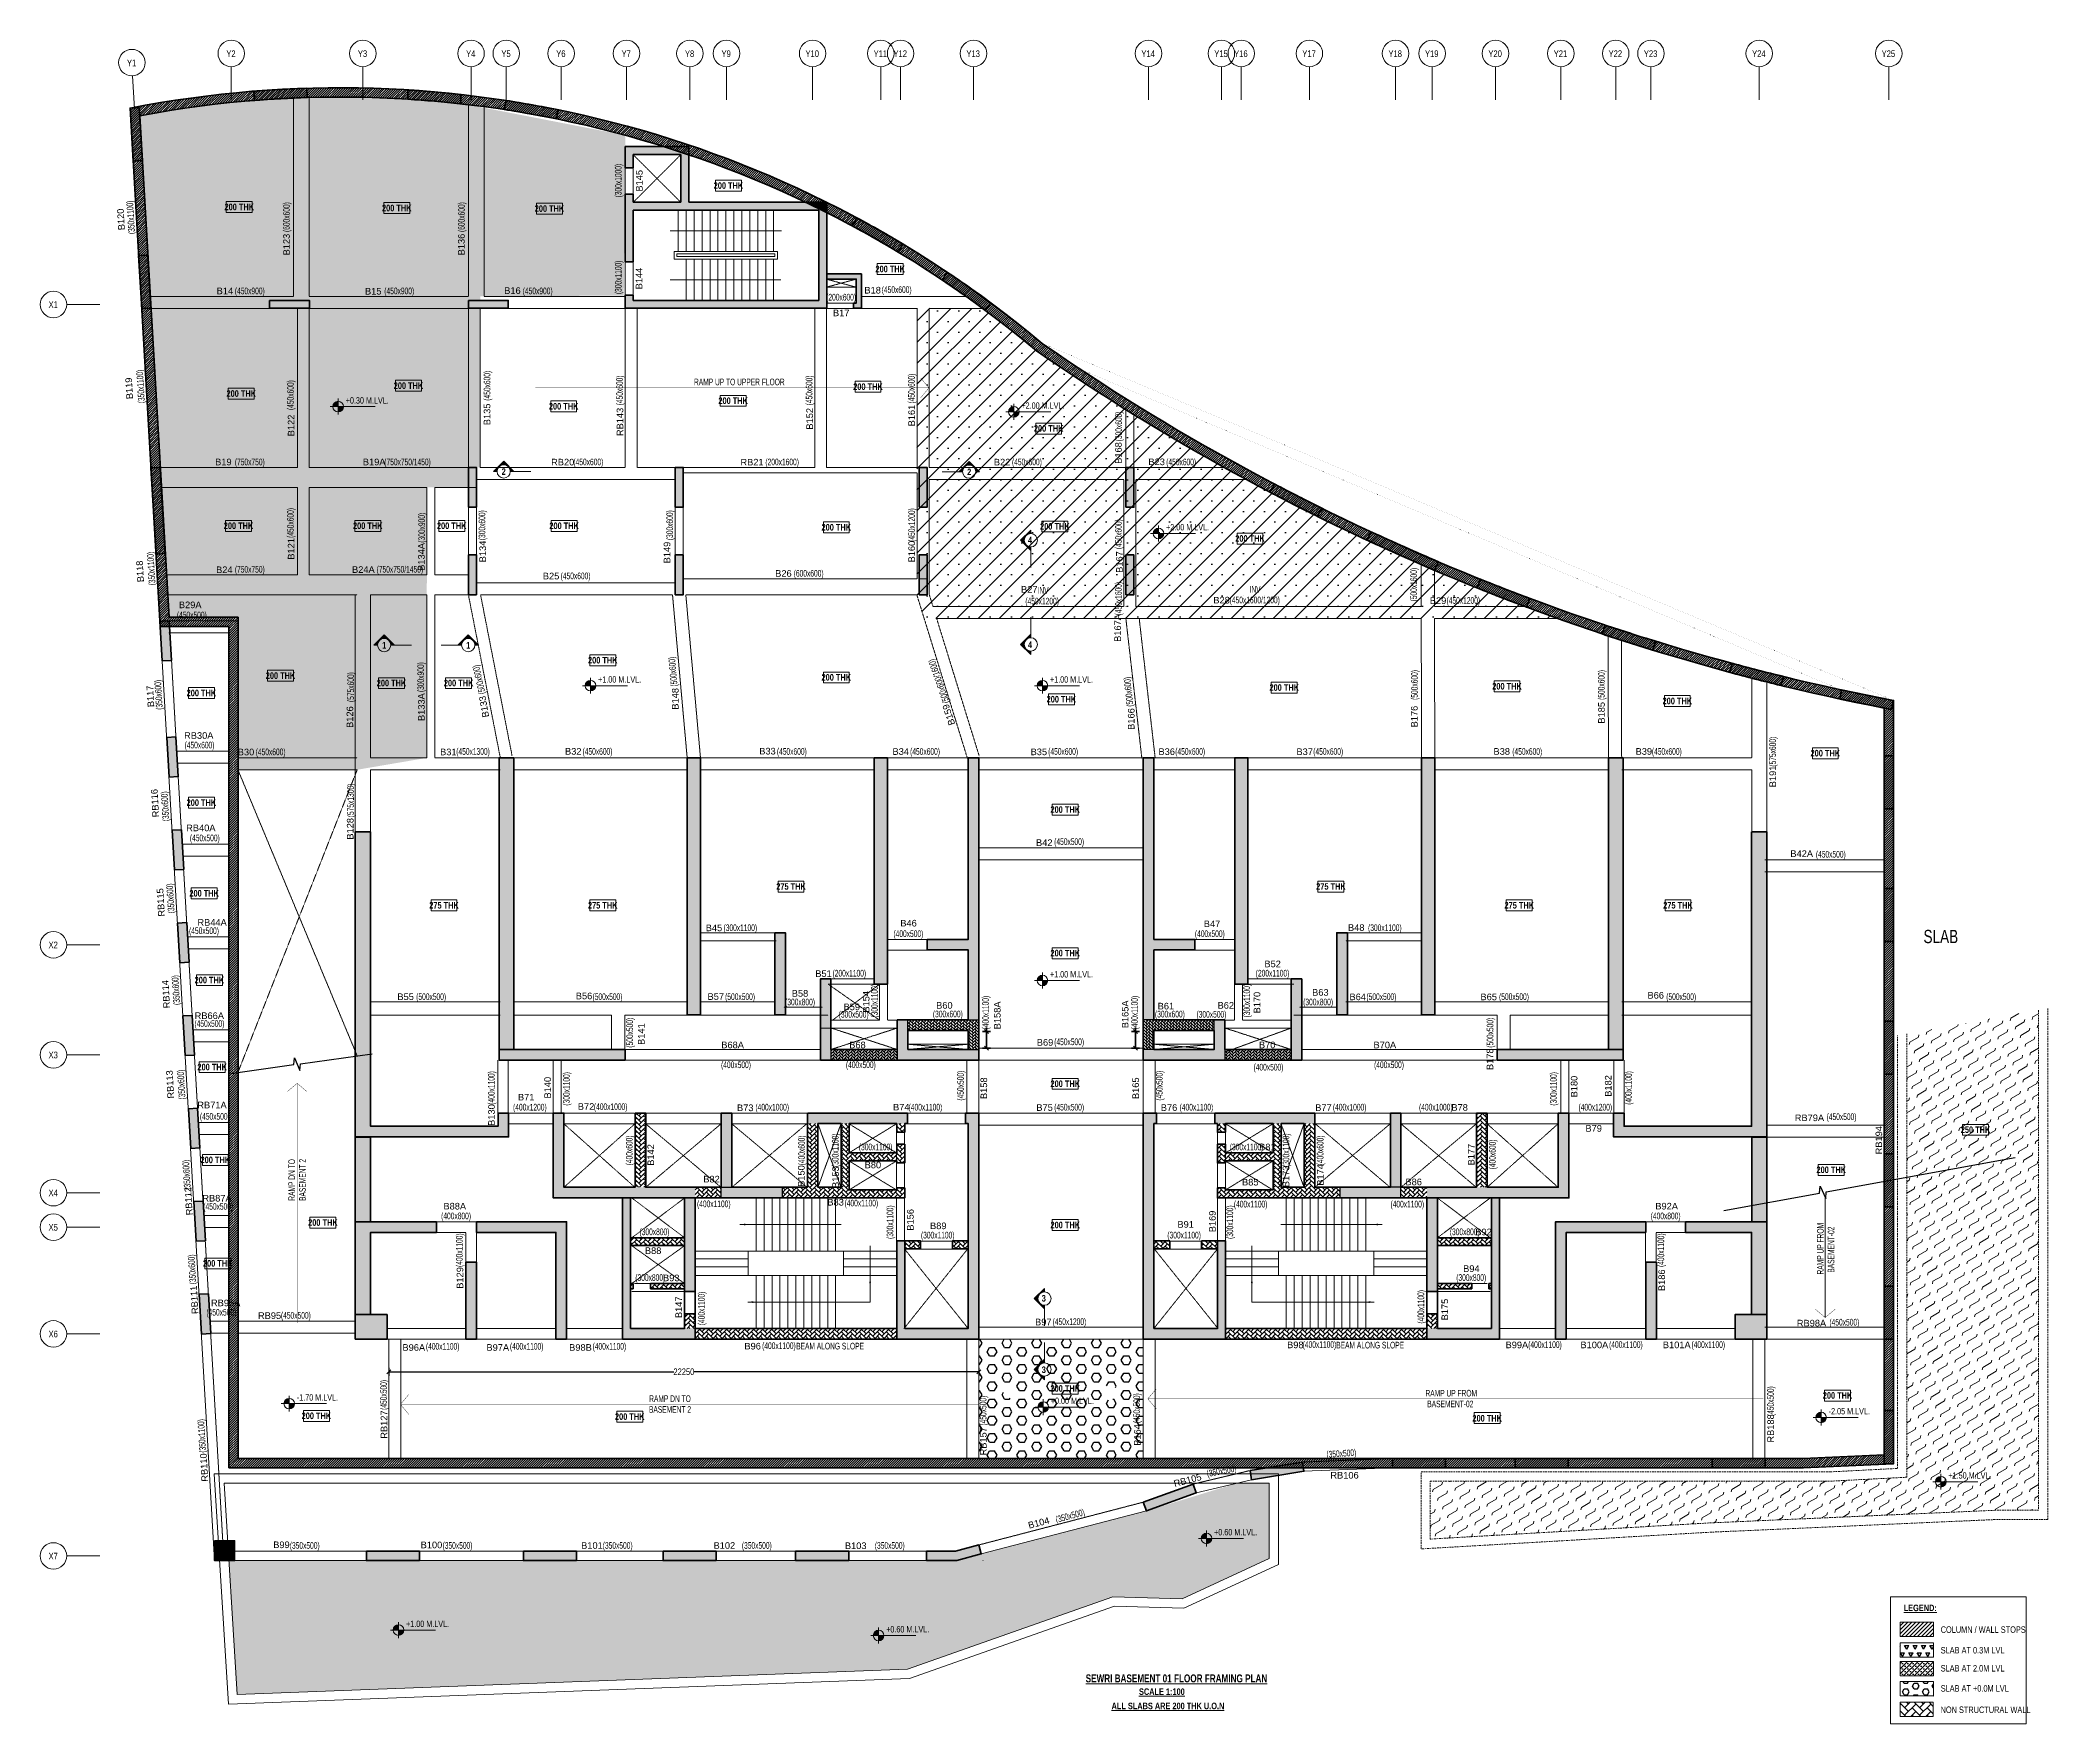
# Model space of a CAD drawing. Header units: millimetres. Extents: x -8 to 75727, y 28 to 63523.
import ezdxf
from ezdxf.enums import TextEntityAlignment as Align

# ---------------------------------------------------------------- set-up
doc = ezdxf.new("R2010")
doc.units = ezdxf.units.MM
for name, pattern in [('Grid Line', [2222.5, 1270, -317.5, 317.5, -317.5]), ('HIDDEN', [0.375, 0.25, -0.125]), ('HIDDEN2', [0.1875, 0.125, -0.0625])]:
    doc.linetypes.add(name, pattern=pattern)
for name, color, linetype, lineweight in [('A-ANNO-DIMS', 8, 'Continuous', 15), ('A-DETL-MISC', 35, 'Continuous', 15), ('A-FLOR-IDEN', 11, 'Continuous', 9), ('A-GRIDS', 8, 'Continuous', 9), ('A-HIDD-ABVE', 8, 'HIDDEN', 20), ('A-HIDD-BELW', 8, 'HIDDEN2', 20), ('G-____-____-DIMS', 7, 'Continuous', 9), ('G-ANNO-SYMB', 1, 'Continuous', 9), ('G-ANNO-TEXT', 231, 'Continuous', 9), ('S-BEAM', 7, 'Continuous', 18), ('S-BEAM-IDEN', 2, 'Continuous', 9), ('S-COL HATCH', 9, 'Continuous', 0), ('S-COLS', 5, 'Continuous', 35), ('S-GRIDS', 8, 'Continuous', 9)]:
    doc.layers.add(name, color=color, linetype=linetype, lineweight=lineweight)
for name, color, linetype in [('Beam Nos', 7, 'Continuous'), ('changes', 7, 'Continuous'), ('dim', 8, 'Continuous'), ('HATCH', 8, 'Continuous'), ('S-CUTOUT', 1, 'Continuous'), ('SUNK SLAB', 8, 'Continuous')]:
    doc.layers.add(name, color=color, linetype=linetype)
doc.styles.add('Arial Narrow', font='ARIALN.TTF', dxfattribs={"height": 400})
doc.styles.add('Dim.s & Anno.(Misc.)', font='ARIALN.TTF')
doc.styles.add('SC-BBS1', font='SansSerif')
doc.styles.add('SOBHA', font='swisscl.ttf')
doc.styles.add('Swis721 LtCn BT', font='swisscl.ttf', dxfattribs={"width": 0.9, "height": 233.355162})
doc.styles.add('Swis721 LtCn BT_1', font='swisscl.ttf', dxfattribs={"height": 240})
doc.styles.add('Swis721 LtCn BT_2', font='swisscl.ttf', dxfattribs={"height": 244.992296})
doc.styles.add('Swis721 LtCn BT_B', font='', dxfattribs={"width": 0.9, "height": 246.918336})
doc.styles.get('Swis721 LtCn BT_B').set_extended_font_data('Swis721 LtCn BT', bold=True)
doc.dimstyles.new('A-GFC-100', dxfattribs={"dimscale": 100, "dimtxt": 1.75, "dimasz": 1.5, "dimexe": 1.5, "dimexo": 0, "dimgap": 1, "dimtad": 1, "dimdsep": 46, "dimtxsty": 'Dim.s & Anno.(Misc.)', "dimblk": 'ARCHTICK', "dimcen": 0, "dimdle": 1.5, "dimclrd": 256, "dimclre": 8, "dimclrt": 6, "dimazin": 2, "dimtfac": 1, "dimtix": 1, "dimtmove": 2, "dimatfit": 3, "dimfxl": 1, "dimtolj": 1, "dimlwd": -1, "dimlwe": 9, "dimarcsym": 0})
doc.dimstyles.new('S-100', dxfattribs={"dimscale": 100, "dimtxt": 2.5, "dimasz": 1.5, "dimexe": 1.5, "dimexo": 1.5, "dimgap": 0.1, "dimtad": 0, "dimdec": 0, "dimrnd": 0.0005, "dimzin": 0, "dimdsep": 46, "dimtxsty": 'SOBHA', "dimblk": 'OBLIQUE', "dimcen": 0.09, "dimclrd": 8, "dimclre": 8, "dimclrt": 6, "dimadec": 0, "dimazin": 0, "dimtfac": 1, "dimtdec": 0, "dimtofl": 0, "dimtmove": 0, "dimatfit": 3, "dimfxl": 1.5, "dimfxlon": 1, "dimtolj": 1, "dimtzin": 0, "dimlwd": -1, "dimlwe": -1, "dimarcsym": 0})
pattern_1 = [(30, (-31343267.2, 21287505.48), (-187.5, 324.7595264), [375, -375]), (75, (-31342942.44, 21287692.98), (-187.5, 324.7595264), [93.75, -342.830086, 93.75, -530.330086])]
pattern_2 = [(45, (-31973973.83, 21015692.21), (0, 113.13708499), [240, -80]), (135, (-31973917.26, 21015748.78), (9e-15, 113.13708499), [240, -80])]
pattern_3 = [(45, (-31802317.5, 20729084.55), (0, 169.7056275), [360, -120]), (135, (-31802232.65, 20729169.4), (1e-14, 169.7056275), [360, -120])]
pattern_4 = [(45, (-31802317.5, 20677155.55), (0, 169.7056275), [360, -120]), (135, (-31802232.65, 20677240.4), (1e-14, 169.7056275), [360, -120])]
pattern_5 = [(45, (-31802317.5, 20729084.55), (0, 113.13708499), [240, -80]), (135, (-31802260.93, 20729141.12), (9e-15, 113.13708499), [240, -80])]

msp = doc.modelspace()

# ---------------------------------------------------------------- texts
at = {"layer": 'A-FLOR-IDEN', "color": 1, "char_height": 246.92, "width": 1155, "attachment_point": 2, "line_spacing_factor": 0.964267, "style": 'Swis721 LtCn BT_B'}
for s, insert in [('200 THK', (25956.2, 58164.1)), ('200 THK', (25956.2, 58164.1)), ('200 THK', (7502.7, 57358.1)), ('200 THK', (7502.7, 57358.1)), ('200 THK', (13445.2, 57317.1)), ('200 THK', (13445.2, 57317.1)), ('200 THK', (19205.2, 57296.1)), ('200 THK', (19205.2, 57296.1)), ('200 THK', (32058.8, 55017.3)), ('200 THK', (32058.8, 55017.3)), ('200 THK', (7578.2, 50320.6)), ('200 THK', (7578.2, 50320.6)), ('200 THK', (13885.7, 50617.6)), ('200 THK', (13885.7, 50617.6)), ('200 THK', (26133.7, 50049.7, 0)), ('200 THK', (26133.7, 50049.7, 0)), ('200 THK', (31219.7, 50580.2, 0)), ('200 THK', (31219.7, 50580.2, 0)), ('200 THK', (19739.8, 49840)), ('200 THK', (19739.8, 49840)), ('200 THK', (38035.7, 49004.1)), ('200 THK', (38035.7, 49004.1)), ('200 THK', (7474.9, 45333.2)), ('200 THK', (7474.9, 45333.2)), ('200 THK', (12351.4, 45333.2)), ('200 THK', (12351.4, 45333.2)), ('200 THK', (15517.4, 45333.2)), ('200 THK', (15517.4, 45333.2)), ('200 THK', (19757.4, 45333.2)), ('200 THK', (19757.4, 45333.2)), ('200 THK', (30024.2, 45275.6)), ('200 THK', (30024.2, 45275.6)), ('200 THK', (38269.2, 45311.1)), ('200 THK', (38269.2, 45311.1)), ('200 THK', (45631.7, 44853.6)), ('200 THK', (45631.7, 44853.6)), ('200 THK', (21216.7, 40264.1)), ('200 THK', (21216.7, 40264.1)), ('200 THK', (9058.7, 39682.6)), ('200 THK', (9058.7, 39682.6)), ('200 THK', (13245.7, 39402.6)), ('200 THK', (13245.7, 39402.6)), ('200 THK', (15777.2, 39402.6)), ('200 THK', (15777.2, 39402.6)), ('200 THK', (30024.2, 39615.6)), ('200 THK', (30024.2, 39615.6)), ('200 THK', (6073.9, 39027.8)), ('200 THK', (38515.2, 38793.1)), ('200 THK', (38515.2, 38793.1)), ('200 THK', (46922.6, 39233.1)), ('200 THK', (46922.6, 39233.1)), ('200 THK', (55325.7, 39281.6)), ('200 THK', (55325.7, 39281.6)), ('200 THK', (61750.7, 38726.1)), ('200 THK', (61750.7, 38726.1)), ('200 THK', (67332.7, 36757.1)), ('200 THK', (67332.7, 36757.1)), ('200 THK', (6073.9, 34893.3)), ('200 THK', (38660.9, 34631.4)), ('200 THK', (6178.9, 31473.3)), ('275 THK', (28317.1, 31731.1)), ('275 THK', (48683.9, 31731.1)), ('275 THK', (15227.1, 31021.1)), ('275 THK', (21214.1, 31021.1)), ('275 THK', (55786.9, 31021.1)), ('275 THK', (61773.9, 31021.1)), ('200 THK', (38660.9, 29217.1)), ('200 THK', (6376.4, 28200.8)), ('200 THK', (6481.9, 24920.3)), ('200 THK', (38660.9, 24291.3)), ('250 THK', (72999.7, 22556.4)), ('200 THK', (6599.4, 21420.3)), ('200 THK', (67556.3, 21045.4)), ('200 THK', (10658.3, 19057.3)), ('200 THK', (38660.9, 18963.9)), ('200 THK', (6691.9, 17517.3)), ('200 THK', (38660.9, 12798.5)), ('200 THK', (67794.5, 12535.2)), ('200 THK', (10411.9, 11767.9)), ('200 THK', (22233, 11739.1)), ('200 THK', (54577.6, 11675))]:
    msp.add_mtext(s, dxfattribs=dict(at, insert=insert))
at = {"layer": 'Beam Nos', "color": 3, "style": 'SC-BBS1'}
for s, rotation, p in [('B145', 90, (22793.3, 58220, 0)), ('B123', 90, (9484.3, 55813)), ('B136', 90, (16081.8, 55815.3, 0)), ('B144', 90, (22783.4, 54534.4)), ('B122', 90, (9659.6, 48992.4)), ('B135', 90, (17049.4, 49409.9, 0)), ('RB143', 90, (22063.7, 49125)), ('B152', 90, (29219.3, 49244.3, 0)), ('B161', 90, (33065.6, 49366.3, 0)), ('B168', 90, (40865.8, 47954.4, 0)), ('B121', 90, (9659.6, 44338.9)), ('B134A', 90, (14571.6, 44034.8, 0)), ('B134', 90, (16884.9, 44240.2, 0)), ('B149', 90, (23839.1, 44199.5, 0)), ('B160', 90, (33065.6, 44234.7, 0)), ('B167', 90, (40905, 43843.1, 0)), ('B167A', 90, (40837.2, 41355.4, 0)), ('B133A', 90, (14571.6, 38370.6, 0)), ('B133', 99.963771, (16932.8, 38420.7, 0)), ('B148', 90, (24149.1, 38683, 0)), ('B126', 90, (11875.5, 37994.2)), ('B159', 108.424216, (34455.4, 38146, 0)), ('B166', 90, (41349.8, 37920.8, 0)), ('B176', 90, (52029.3, 38013.1, 0)), ('B185', 90, (59088.6, 38155.9)), ('B191', 90, (65548.7, 35756, 0)), ('B128', 90, (11887.4, 33780.8)), ('B154', 90, (31350.5, 27257.8, 0)), ('B158A', 90, (36296.6, 26745.7, 0)), ('B165A', 90, (41121.3, 26784.6, 0)), ('B170', 90, (46092.9, 27226.2)), ('B141', 90, (22869.6, 26039.1)), ('B178', 90, (54880.7, 25092.1)), ('B140', 90, (19334.3, 24018.3)), ('B158', 90, (35788.4, 23997.4, 0)), ('B165', 90, (41517.6, 23997.2, 0)), ('B180', 90, (58057.9, 24060.8)), ('B182', 90, (59343.3, 24084)), ('B130', 90, (17216.9, 22986.6, 0)), ('B142', 90, (23226, 21481.4)), ('B177', 90, (54175.8, 21494.1)), ('B150', 90, (28904.9, 20686.2)), ('B153', 90, (30197.6, 20644.3, 0)), ('B173', 90, (47186.7, 20675.4)), ('B174', 90, (48485.3, 20730.1)), ('B156', 90, (33018.5, 19034.3, 0)), ('B169', 90, (44411.6, 18974.7, 0)), ('B129', 90, (16027.4, 16844.3, 0)), ('B186', 90, (61361.4, 16756.7, 0)), ('B147', 90, (24279.1, 15737.9, 0)), ('B175', 90, (53177.3, 15650.8)), ('RB127', 90, (13163.5, 11313.6)), ('RB188', 90, (65469.5, 11168.2, 0)), ('RB157', 90, (35769.2, 10684.1, 0)), ('B164', 90, (41580.9, 10923.1, 0))]:
    msp.add_text(s, height=250, rotation=rotation, dxfattribs=at).set_placement(p, align=Align.BOTTOM_CENTER)
at = {"layer": 'Beam Nos', "style": 'SC-BBS1'}
for s, rotation, p in [('B120', 93.339, (3239, 56774.2, 0)), ('B119', 93.339, (3547, 50402.7, 0)), ('B118', 93.339, (3958.5, 43500.2, 0)), ('B117', 93.339, (4347.5, 38788.2, 0)), ('RB116', 93.339, (4523.5, 34760.2, 0)), ('RB115', 93.339, (4740, 31017.2, 0)), ('RB114', 93.339, (4936, 27556.2, 0)), ('RB113', 93.339, (5092.5, 24153.7, 0)), ('RB194', 90, (69551.5, 22037.8, 0)), ('RB112', 93.339, (5789, 19751.2, 0)), ('RB111', 93.339, (6006.2, 16027.2, 0)), ('RB110', 93.339, (6375, 9705.7, 0)), ('RB105', 14.57455, (43325.3, 9022.4, 0)), ('B104', 14.57455, (37711.8, 7415.4, 0))]:
    msp.add_text(s, height=250, rotation=rotation, dxfattribs=at).set_placement(p, align=Align.BOTTOM_CENTER)
at = {"layer": 'Beam Nos', "color": 3, "style": 'SC-BBS1'}
for s, p in [('B14', (6959.8, 53866.4, 0)), ('B15', (12556.3, 53853.9, 0)), ('B16', (17807.8, 53878.4, 0)), ('B18', (31395.3, 53893.4, 0)), ('B17', (30210.3, 53036.9, 0)), ('B19', (6903.3, 47416.4, 0)), ('B19A', (12592.5, 47416.4, 0)), ('RB20', (19704.3, 47409.6)), ('RB21', (26845.2, 47407.7)), ('B22', (36278.8, 47409.6)), ('B23', (42108.5, 47420.3)), ('B24', (6938.8, 43349.1)), ('B24A', (12184.6, 43357.8)), ('B25', (19265.4, 43112.9)), ('B26', (28030.3, 43211.1)), ('B27', (37304.8, 42609)), ('B28', (44557.1, 42204.4)), ('B29', (52725.5, 42185)), ('B29A', (5652, 42026.3)), ('RB30A', (5975.2, 37099.7)), ('B30', (7758.1, 36475.9)), ('B31', (15389.4, 36480.6)), ('B32', (20101.1, 36504.1)), ('B33', (27427.8, 36509.3)), ('B34', (32456.1, 36495.9)), ('B35', (37664.1, 36483.4)), ('B36', (42488.7, 36491.3)), ('B37', (47693.2, 36487.5)), ('B38', (55126.1, 36498.7)), ('B39', (60486.2, 36498.7)), ('RB40A', (6053.2, 33615.7, 0)), ('B42', (37869.1, 33059.6)), ('B42A', (66441.9, 32643.9)), ('RB44A', (6478, 30051.8)), ('B46', (32749.3, 30022.5)), ('B47', (44198.8, 29997.5)), ('B45', (25410.3, 29845)), ('B48', (49637.8, 29856)), ('B52', (46484.6, 28485.9)), ('B51', (29541.8, 28119.5)), ('B55', (13778.4, 27248.2)), ('B56', (20508.3, 27277.8)), ('B57', (25477.7, 27254.7, 0)), ('B58', (28655, 27374.8)), ('B63', (48284.6, 27411.6)), ('B64', (49694.5, 27243.9)), ('B65', (54634.7, 27242.4)), ('B66', (60935, 27302.4, 0)), ('RB66A', (6373.1, 26532.4)), ('B59', (30608.6, 26866.8)), ('B60', (34101.5, 26921.9)), ('B61', (42457.9, 26894.1)), ('B62', (44717.3, 26922.4)), ('B68A', (26113.1, 25430.4)), ('B68', (30822.1, 25430.4)), ('B69', (37898.6, 25525.4)), ('B70', (46278.6, 25430.4)), ('B70A', (50716.4, 25430.4)), ('RB71A', (6474, 23163.8)), ('B71', (18324.8, 23461.7)), ('B72', (20585, 23109.6)), ('B73', (26589.3, 23059.6)), ('B74', (32475.9, 23083.7)), ('B75', (37880.3, 23070.5)), ('B76', (42575.8, 23067)), ('B77', (48400.8, 23067)), ('B78', (53537.1, 23072.9)), ('RB79A', (66733.3, 22682.3)), ('B79', (58594.3, 22283.6)), ('B80', (31404.3, 20904.7)), ('B81', (46285, 21580.7)), ('B82', (25317.5, 20369.4)), ('B85', (45640.3, 20255.7)), ('B86', (51805, 20265.1)), ('RB87A', (6663, 19650.1, 0)), ('B83', (29998.9, 19499.3)), ('B88A', (15631.6, 19349.9)), ('B89', (33871.7, 18608.4)), ('B91', (43202.7, 18663.3, 0)), ('B92A', (61347, 19349.9)), ('B92', (54441.2, 18378.2, 0)), ('B88', (23115.3, 17670.7)), ('B93', (23798.2, 16644.9, 0)), ('B94', (53980.3, 16994.5, 0)), ('RB95A', (6989, 15702, 0)), ('RB95', (8645.4, 15222.8, 0)), ('B97', (37834, 14981.5, 0)), ('RB98A', (66811.7, 14939.5, 0)), ('B96', (26868.5, 14070.7, 0)), ('B98', (47339.9, 14118.6, 0)), ('B99A', (55697.2, 14118.6, 0)), ('B100A', (58620.2, 14118.6, 0)), ('B101A', (61728.7, 14118.6, 0)), ('B96A', (14086.1, 14021.4, 0)), ('B97A', (17254.8, 14021.4, 0)), ('B98B', (20374.2, 14021.4, 0)), ('B99', (9094.3, 6579.8, 0)), ('B100', (14752.7, 6575, 0)), ('B101', (20807.4, 6553.9, 0)), ('B102', (25801.8, 6554, 0)), ('B103', (30756.7, 6543.7, 0))]:
    msp.add_text(s, height=250, dxfattribs=at).set_placement(p, align=Align.BOTTOM_CENTER)
at = {"layer": 'Beam Nos', "style": 'SC-BBS1'}
msp.add_text('RB106', height=250, dxfattribs=at).set_placement((49196.5, 9202.8, 0), align=Align.BOTTOM_CENTER)
at = {"layer": 'dim', "color": 6, "insert": (71036.2, 29969.5, 0), "char_height": 499.05, "attachment_point": 1, "style": 'SOBHA'}
msp.add_mtext('\\A1;SLAB', dxfattribs=at)
at = {"layer": 'G-____-____-DIMS', "color": 1, "char_height": 240, "width": 1683.881, "attachment_point": 1, "line_spacing_factor": 0.970126, "style": 'Swis721 LtCn BT_1'}
for s, insert in [('+0.30 M.LVL.', (11518.1, 50058.6, 0)), ('+0.00 M.LVL.', (38116.2, 12329.8, 0))]:
    msp.add_mtext(s, dxfattribs=dict(at, insert=insert))
at = {"layer": 'G-____-____-DIMS', "char_height": 240, "width": 1683.881, "attachment_point": 1, "line_spacing_factor": 0.970126, "style": 'Swis721 LtCn BT_1'}
for s, insert in [('+2.00 M.LVL.', (37007, 49861.1, 0)), ('+2.00 M.LVL.', (42463.5, 45274.6, 0)), ('+1.00 M.LVL.', (21039, 39534.2)), ('+1.00 M.LVL.', (38085, 39534.2)), ('+1.00 M.LVL.', (38085, 28415.2)), ('-1.70 M.LVL.', (9673.7, 12458.3, 0)), ('-2.05 M.LVL.', (67459.2, 11939.3, 0)), ('+1.50 M.LVL.', (71975.1, 9515.2)), ('+0.60 M.LVL.', (44275.9, 7375.6)), ('+1.00 M.LVL.', (13793.7, 3920.5)), ('+0.60 M.LVL.', (31906.2, 3714.6))]:
    msp.add_mtext(s, dxfattribs=dict(at, insert=insert))
at = {"layer": 'G-ANNO-SYMB', "color": 5, "char_height": 246.9, "width": 330, "line_spacing_factor": 0.964267, "style": 'Swis721 LtCn BT_B'}
for s, insert, attachment_point in [('2', (17477.7, 47375.4, 0), 2), ('2', (35037.9, 47365.9, 0), 2), ('4', (37334.3, 44799), 2), ('1', (12969.8, 40827.1), 2), ('1', (16142.3, 40827.1), 2), ('4', (37334.3, 40599.6), 8), ('3', (37851.7, 16200.4), 2), ('3', (37851.7, 13253.6), 8)]:
    msp.add_mtext(s, dxfattribs=dict(at, insert=insert, attachment_point=attachment_point))
at = {"layer": 'G-ANNO-TEXT', "color": 7, "char_height": 244.992, "attachment_point": 1, "line_spacing_factor": 0.971848, "style": 'Swis721 LtCn BT_2'}
for s, insert, width in [('\\fSwis721 LtCn BT|b1|i0|c0|p34|;\\LLEGEND:', (70289.8, 4522.7), 1299), ('COLUMN / WALL STOPS', (71685.7, 3703.7), 3845.238), ('SLAB AT 0.3M LVL', (71685.7, 2927.2), 3845.238), ('SLAB AT 2.0M LVL', (71685.7, 2246.2), 3845.238), ('SLAB AT +0.0M LVL', (71685.7, 1487), 3845.238), ('NON STRUCTURAL WALL', (71681.3, 681.1), 3845.238)]:
    msp.add_mtext(s, dxfattribs=dict(at, insert=insert, width=width))
at = {"layer": 'G-ANNO-TEXT', "color": 6, "insert": (39431.5, 1891.7), "char_height": 300, "width": 6923.66, "attachment_point": 1, "line_spacing_factor": 0.971848, "style": 'Swis721 LtCn BT_2'}
msp.add_mtext('{\\fSwis721 LtCn BT|b1|i0|c0|p34;\\LSEWRI BASEMENT 01 FLOOR FRAMING PLAN }', dxfattribs=at)
at = {"layer": 'G-ANNO-TEXT', "color": 1, "char_height": 244.992, "attachment_point": 1, "line_spacing_factor": 0.971848, "style": 'Swis721 LtCn BT_2'}
for s, insert, width in [('{\\fSwis721 LtCn BT|b1|i0|c0|p34;\\LALL SLABS ARE 200 THK U.O.N}', (40408.4, 825.6), 3728.693), ('{\\fSwis721 LtCn BT|b1|i0|c0|p34;\\LSCALE 1:100}', (41442.6, 1364), 1551.037)]:
    msp.add_mtext(s, dxfattribs=dict(at, insert=insert, width=width))
at = {"layer": 'S-BEAM-IDEN', "style": 'Swis721 LtCn BT', "width": 0.8}
for s, rotation, p in [('(300x1000)', 90, (21923.5, 57593.3, 0)), ('(350x1100)', 93.604421, (3570.6, 56216.9, 0)), ('(600x600)', 90, (9406.8, 56286.9)), ('(600x600)', 90, (16009.2, 56286.9, 0)), ('(300x1100)', 90, (21923.5, 53945.5, 0)), ('(450x900)', 360, (7336.1, 53942.1)), ('(450x900)', 360, (12973.8, 53942.1)), ('(450x900)', 360, (18196.3, 53942.1)), ('(200x600)', 360, (29643.4, 53704.9, 0)), ('(450x600)', 360, (31738.3, 53990.3, 0)), ('(350x1100)', 93.604421, (3942.8, 49837.2, 0)), ('(450x600)', 90, (16976, 49926.1)), ('RAMP UP TO UPPER FLOOR', 360, (24655.9, 50508.2)), ('(450x600)', 90, (9557.2, 49573.6, 0)), ('(450x600)', 90, (21973.8, 49751.5, 0)), ('(450x600)', 90, (29123.8, 49751.5, 0)), ('(450x600)', 90, (32984.5, 49819.5, 0)), ('(300x600)', 90, (40800.5, 48393.2, 0)), ('(750x750)', 360, (7336.1, 47492.1)), ('(750x750/1450)', 360, (12973.8, 47492.1)), ('(450x600)', 360, (20107.6, 47492.1, 0)), ('(200x1600)', 360, (27349.7, 47492.1, 0)), ('(450x600)', 360, (36652.2, 47492.1)), ('(450x600)', 360, (42470.4, 47492.1)), ('(450x600)', 90, (9557.2, 44752.8, 0)), ('(300x900)', 90, (14508.2, 44571.6, 0)), ('(300x600)', 90, (16781.5, 44666.6)), ('(300x600)', 90, (23866.1, 44666.6)), ('(450x1200)', 90, (32991.5, 44604, 0)), ('(450x600)', 90, (40791.5, 44328.1, 0)), ('(350x1100)', 93.604421, (4343.5, 42969.6, 0)), ('(750x750)', 360, (7336.1, 43442.1)), ('(750x750/1450)', 360, (12684.9, 43442.1)), ('(450x600)', 360, (19626, 43194.8)), ('(600x600)', 360, (28418, 43292.1)), ('(500x1600)', 90, (51929.1, 42355, 0)), ('(450x1200)', 360, (37156.3, 42243.3, 0)), ('INV', 360, (37616.3, 42648.2, 0)), ('(450x1600)', 90, (40791.5, 41827.5, 0)), ('(450x1600/1200)', 360, (44863.4, 42285.1)), ('INV', 360, (45612.3, 42690.1)), ('(450x1200)', 360, (53044.3, 42268.1)), ('(450x500)', 360, (5149.4, 41720.3, 0)), ('(575x600)', 90, (11832.9, 38561.4)), ('(300x900)', 90, (14471.3, 38938.4, 0)), ('(500x600)', 103.063954, (16794.4, 38887)), ('(500x600)', 95.079556, (24034.5, 39155.5, 0)), ('(500x600/1600)', 109.177342, (34297.2, 38558, 0)), ('(500x600)', 90, (51957.8, 38642.8, 0)), ('(500x600)', 90, (59007.7, 38642.8)), ('(350x600)', 93.604421, (4616.9, 38278.6, 0)), ('(500x600)', 96.261232, (41232.9, 38399.7, 0)), ('(450x600)', 360, (5439.4, 36813.3, 0)), ('(450x600)', 360, (8122.9, 36557.9)), ('(575x600)', 90, (65471.5, 36125.9)), ('(350x600)', 93.604421, (4862.5, 34074.3, 0)), ('(575x1300)', 90, (11824.9, 34217.6)), ('(450x500)', 360, (5639.3, 33313.3, 0)), ('(350x600)', 93.604421, (5065, 30602.7, 0)), ('(450x500)', 360, (5609, 29813.3, 0)), ('(300x1100)', 360, (25770.9, 29925.5)), ('(400x500)', 360, (32179.4, 29700.9, 0)), ('(350x600)', 93.604421, (5271.1, 27143.8, 0)), ('(200x1100)', 360, (29883.3, 28210.9, 0)), ('(500x500)', 360, (14177.8, 27325.5)), ('(500x500)', 360, (20829.8, 27325.5)), ('(500x500)', 360, (25831.2, 27325.5)), ('(300x800)', 360, (28094, 27125.5)), ('(300x1100)', 90, (31588.3, 26662, 0)), ('(300x1100)', 90, (45632.5, 26666.9, 0)), ('(450x500)', 360, (5813.2, 26313.3, 0)), ('(300x500)', 360, (30115.8, 26660.9, 0)), ('(300x600)', 360, (33668, 26673.4, 0)), ('(300x600)', 360, (42045.5, 26668, 0)), ('(500x500)', 90, (22355.7, 25527.4)), ('(500x500)', 90, (54811.9, 25527.4)), ('(400x500)', 360, (50311.5, 24757.8, 0)), ('(350x600)', 93.604421, (5474.8, 23578.8, 0)), ('(400x1100)', 90, (17134.9, 23376.8)), ('(300x1100)', 90, (19967.2, 23341.3)), ('(450x500)', 90, (34835.1, 23531.6, 0)), ('(450x500)', 90, (42332.5, 23531.6, 0)), ('(300x1100)', 90, (57200.4, 23341.3)), ('(400x1100)', 90, (60032.7, 23376.8)), ('(450x500)', 360, (6017.6, 22810.8, 0)), ('(400x1200)', 360, (17832.1, 23158.2)), ('(400x1000)', 360, (20879.5, 23176)), ('(400x1000)', 360, (26973.8, 23158.2)), ('(400x1100)', 360, (32753.9, 23158.2)), ('(450x500)', 360, (38244.3, 23158.2)), ('(400x600)', 90, (22339, 21090.2, 0)), ('(400x600)', 90, (28839, 21090.2, 0)), ('(300x1100)', 90, (30109, 21027.6, 0)), ('(300x1100)', 90, (47111, 21027.6, 0)), ('(400x600)', 90, (48401.5, 21090.2, 0)), ('(300x1100)', 360, (30875.4, 21658.9, 0)), ('(400x600)', 90, (54898.8, 20938.6, 0)), ('(350x600)', 93.604421, (5673.2, 20178.4, 0)), ('RAMP DN TO', 90, (9606.7, 19755)), ('BASEMENT 2', 90, (10011.7, 19747.4)), ('(400x1100)', 360, (24770.7, 19512.8)), ('(400x1100)', 360, (30336.6, 19541.7)), ('(400x1100)', 360, (45021, 19502.5)), ('(400x1100)', 360, (50930.7, 19502.5)), ('(450x500)', 360, (6147.3, 19417.4)), ('(400x800)', 360, (15117.9, 19058.2, 0)), ('(300x1100)', 90, (32173.6, 18313.9, 0)), ('(300x1100)', 90, (44994, 18313.9, 0)), ('(400x1100)', 90, (15928.4, 17256.9)), ('(300x800)', 360, (22601.6, 18458.2, 0)), ('(300x1100)', 360, (33217.6, 18333)), ('(300x800)', 360, (53167.6, 18458.2, 0)), ('(400x1100)', 90, (61253, 17256.9)), ('RAMP UP FROM', 90, (67268.8, 16972.5)), ('BASEMENT-02', 90, (67673.7, 17041.9)), ('(350x600)', 93.604421, (5881.3, 16611.3, 0)), ('(300x800)', 360, (22443.6, 16733)), ('(400x1100)', 90, (25061.6, 15059.6, 0)), ('(400x1100)', 90, (52200.3, 15122.1, 0)), ('(450x500)', 360, (6263.8, 15424.9)), ('(450x500)', 360, (9075.2, 15307.9)), ('(450x1200)', 360, (38185.8, 15069.4)), ('(400x1100)', 360, (14543.8, 14139.5, 0)), ('(400x1100)', 360, (17712.5, 14139.5, 0)), ('(400x1100)', 360, (20831.9, 14139.5, 0)), ('(400x1100)', 360, (27226.2, 14162.2, 0)), ('BEAM ALONG SLOPE', 360, (28509.9, 14147.4, 0)), ('(400x1100)', 360, (47617.6, 14205.4, 0)), ('BEAM ALONG SLOPE', 360, (48882.7, 14184.5, 0)), ('(400x1100)', 360, (56124.3, 14205.4, 0)), ('(400x1100)', 360, (59176.5, 14205.4, 0)), ('(400x1100)', 360, (62285, 14205.4, 0)), ('(450x500)', 90, (13071.3, 11868.3)), ('(450x500)', 90, (35688, 11275.9)), ('(450x500)', 90, (41479.6, 11366.2)), ('RAMP UP FROM', 360, (52248.4, 12373)), ('BASEMENT-02', 360, (52317.8, 11968.1)), ('(450x500)', 90, (65391.5, 11630.1)), ('(350x1100)', 93.604421, (6251.7, 10262.6, 0)), ('(350x500)', 4.137547, (48522.3, 10060.1, 0)), ('(350x500)', 10.788367, (44026.7, 9338.5)), ('(350x500)', 15.483236, (38331, 7601)), ('(350x500)', 360, (9408.6, 6630.3)), ('(350x500)', 360, (15171.4, 6630.3)), ('(350x500)', 360, (21214.4, 6630.3)), ('(350x500)', 360, (26462.1, 6630.3)), ('(350x500)', 360, (31477.1, 6630.3))]:
    msp.add_text(s, height=250, rotation=rotation, dxfattribs=at).set_placement(p)
for s, p in [('(450x1300)', (15688.4, 36573.8)), ('(450x600)', (20452.2, 36573.8)), ('(450x600)', (27783.5, 36573.8)), ('(450x600)', (32808.6, 36573.8)), ('(450x600)', (38018, 36573.8)), ('(450x600)', (42809.9, 36573.8)), ('(450x600)', (48016.9, 36573.8)), ('(450x600)', (55525.2, 36573.8)), ('(450x600)', (60789.2, 36573.8)), ('(450x500)', (38244.3, 33173.7)), ('(450x500)', (66975.3, 32697.1, 0)), ('(400x500)', (43550.5, 29700.9, 0)), ('(300x1100)', (50084.3, 29925.5)), ('(200x1100)', (45846.6, 28210.9, 0)), ('(300x800)', (47635.9, 27125.5)), ('(500x500)', (50024, 27325.5)), ('(500x500)', (55025.4, 27325.5)), ('(500x500)', (61332.4, 27325.5)), ('(300x500)', (43612.3, 26660.9, 0)), ('(450x500)', (38244.3, 25623.8)), ('(400x500)', (25677.7, 24757.8, 0)), ('(400x500)', (30386.8, 24757.8, 0)), ('(400x500)', (45763.2, 24667.4, 0)), ('(400x1100)', (42976, 23158.2)), ('(400x1000)', (48756.1, 23158.2)), ('(400x1000)', (52006.1, 23158.2)), ('(400x1200)', (58023.1, 23158.2)), ('(450x500)', (67381.8, 22799, 0)), ('(300x1100)', (44867.6, 21658.9, 0)), ('(400x800)', (60746, 19058.2, 0)), ('(300x1100)', (42512.3, 18333)), ('(300x800)', (53411.6, 16733)), ('(450x500)', (67487.6, 15049.6)), ('RAMP DN TO', (22965.5, 12165.4, 0)), ('BASEMENT 2', (22957.9, 11760.5, 0))]:
    msp.add_text(s, height=250, dxfattribs=at).set_placement(p)

# ---------------------------------------------------------------- blocks, each defined once
blk = doc.blocks.new('_ARCHTICK')
at = {"color": 0, "linetype": 'ByBlock', "const_width": 0.15}
blk.add_lwpolyline([(-0.5, -0.5), (0.5, 0.5)], dxfattribs=at)
blk = doc.blocks.new('Spot Elevations - M_Spot Elevation - Target Filled-23738-FIRST FLOOR  FRAMING PLAN _NTA_')
at = {"layer": 'G-____-____-DIMS'}
h = blk.add_hatch(color=256, dxfattribs=at)
edge = h.paths.add_edge_path(flags=0)
edge.add_line((0, 0), (-2, 0))
edge.add_arc((0, 0), 2, 90, 180, ccw=False)
edge.add_line((0, 2), (0, 0))
h = blk.add_hatch(color=256, dxfattribs=at)
edge = h.paths.add_edge_path(flags=0)
edge.add_line((0, 0), (2, 0))
edge.add_arc((0, 0), 2, 270, 360, ccw=False)
edge.add_line((0, -2), (0, 0))
for p, q in [((-3, 0), (14, 0)), ((0, -3), (0, 3))]:
    blk.add_line(p, q, dxfattribs=at)
blk.add_circle((0, 0), 2, dxfattribs=at)
blk = doc.blocks.new('Detail View - M_Section Head - Structural Type 1-785420-STILT FLOOR FRAMING PLAN')
at = {"layer": 'G-ANNO-SYMB'}
h = blk.add_hatch(color=9, dxfattribs=at)
edge = h.paths.add_edge_path(flags=0)
edge.add_line((-8.5, 0), (-9.86, 0))
edge.add_line((-9.86, 0), (-5.99, 3.87))
edge.add_line((-5.99, 3.87), (-2.12, 0))
edge.add_line((-2.12, 0), (-3.5, 0))
edge.add_arc((-6, 0), 2.5, 360, 540)
for p, q in [((-5.99, 3.87), (-9.86, 0)), ((-5.99, 3.87), (-2.12, 0)), ((-8.5, 0), (-9.86, 0)), ((-3.5, 0), (-2.12, 0))]:
    blk.add_line(p, q, dxfattribs=at)
at = {"layer": 'G-ANNO-SYMB', "color": 5}
for p, q in [((-5.99, 3.87), (-9.86, 0)), ((-2.12, 0), (-5.99, 3.87)), ((-9.86, 0), (-8.5, 0)), ((-3.5, 0), (4.24, 0)), ((-3.5, 0), (-2.12, 0))]:
    blk.add_line(p, q, dxfattribs=at)
at = {"layer": 'G-ANNO-SYMB'}
blk.add_arc((-6, 0), 2.5, 360, 180, dxfattribs=at)
at = {"layer": 'G-ANNO-SYMB', "color": 5}
for start, end in [(360, 180), (180, 360)]:
    blk.add_arc((-6, 0), 2.5, start, end, dxfattribs=at)
blk = doc.blocks.new('A$C89844c14')
at = {"layer": 'S-COL HATCH', "transparency": 33554687}
h = blk.add_hatch(dxfattribs=at)
h.set_pattern_fill('ANSI31', color=256, scale=500)
h.set_pattern_definition([(45, (-31243118.95, 21573255.045), (-44.19417382, 44.19417382), [])])
edge = h.paths.add_edge_path()
edge.add_line((-12641, -10574), (46763, -10574))
edge.add_line((46763, -10574), (50159, -10424))
edge.add_line((50159, -10424), (50159, 18363))
edge.add_arc((65987, 101152), 84288, 235.33184, 259.17631, ccw=False)
edge.add_arc((-8443, 269), 41200, 49.99615, 101.08523)
edge.add_line((-16364, 40700), (-15224, 21151))
edge.add_line((-15224, 21151), (-12641, 21151))
edge.add_line((-12641, 21151), (-12641, -10574))
edge = h.paths.add_edge_path(flags=16)
edge.add_line((-12291, -10224), (46756, -10224))
edge.add_line((46756, -10224), (49809, -10089))
edge.add_line((49809, -10089), (49809, 18075))
edge.add_arc((65987, 101152), 84638, 235.32076, 258.98032, ccw=False)
edge.add_arc((-8443, 269), 40850, 49.97335, 100.65679)
edge.add_line((-15997, 40415), (-14893, 21501))
edge.add_line((-14893, 21501), (-12291, 21501))
edge.add_line((-12291, 21501), (-12291, -10224))
h = blk.add_hatch(color=256, dxfattribs=at)
h.dxf.hatch_style = 1
h.paths.add_polyline_path([(-9677, 41100), (-9696, 41450, 0.01185), (-11693, 41340), (-11674, 40991, -0.011949)])
h = blk.add_hatch(color=256, dxfattribs=at)
h.dxf.hatch_style = 1
h.paths.add_polyline_path([(-3883, 40864), (-3883, 41216, 0.011892), (-5883, 41384), (-5883, 41033, -0.011992)])
h = blk.add_hatch(color=256, dxfattribs=at)
h.dxf.hatch_style = 1
h.paths.add_polyline_path([(-278, 40295), (-209, 40638, 0.011811), (-2178, 40990), (-2248, 40647, -0.01191)])
h = blk.add_hatch(color=256, dxfattribs=at)
h.dxf.hatch_style = 1
h.paths.add_polyline_path([(-16015, 40721), (-16364, 40700), (-16248, 38704), (-15898, 38724)])
h = blk.add_hatch(color=256, dxfattribs=at)
h.dxf.hatch_style = 1
h.paths.add_polyline_path([(9117, 37152), (4718, 37152), (4718, 38941, 0.006139), (3765, 39252), (2318, 39252), (2318, 38452), (2618, 38452), (2618, 38952), (4418, 38952), (4418, 37152), (2618, 37152), (2618, 37452), (2318, 37452), (2318, 34902), (2618, 34902), (2618, 36852), (9618, 36852), (9618, 33452), (2618, 33452), (2618, 33652), (2318, 33652), (2318, 33152), (9918, 33152), (9918, 36760, 0.005461)])
h = blk.add_hatch(color=256, dxfattribs=at)
h.dxf.hatch_style = 1
h.paths.add_polyline_path([(4718, 39252), (3765, 39252, -0.006139), (4718, 38941)])
h = blk.add_hatch(color=256, dxfattribs=at)
h.dxf.hatch_style = 1
h.paths.add_polyline_path([(9916, 37152), (9117, 37152, -0.005461), (9918, 36760)])
h = blk.add_hatch(color=256, dxfattribs=at)
h.dxf.hatch_style = 1
h.paths.add_polyline_path([(11049, 36567), (10883, 36259, -0.01191), (12622, 35269), (12788, 35578, 0.011811)])
h = blk.add_hatch(color=256, dxfattribs=at)
h.dxf.hatch_style = 1
h.paths.add_polyline_path([(-15690, 35158), (-16040, 35137), (-15923, 33141), (-15574, 33161)])
h = blk.add_hatch(color=256, dxfattribs=at)
h.dxf.hatch_style = 1
h.paths.add_polyline_path([(11228, 34451), (9918, 34451), (9918, 34251), (11028, 34251), (11028, 33351), (10928, 33351), (10928, 33152), (11228, 33151), (11228, 33351)])
h = blk.add_hatch(color=256, dxfattribs=at)
h.dxf.hatch_style = 1
h.paths.add_polyline_path([(14465, 34513), (14271, 34223, -0.01191), (15906, 33070), (16101, 33361, 0.011811)])
h = blk.add_hatch(color=256, dxfattribs=at)
h.dxf.hatch_style = 1
h.paths.add_polyline_path([(-11098, 33452), (-11098, 33152), (-9598, 33152), (-9598, 33452)])
h = blk.add_hatch(color=256, dxfattribs=at)
h.dxf.hatch_style = 1
h.paths.add_polyline_path([(-3596, 33452), (-3596, 33152), (-2096, 33152), (-2096, 33452)])
h = blk.add_hatch(color=256, dxfattribs=at)
h.dxf.hatch_style = 1
h.paths.add_polyline_path([(-15224, 27151), (-15573, 27131), (-15384, 23886), (-15034, 23907)])
h = blk.add_hatch(color=256, dxfattribs=at)
h.dxf.hatch_style = 1
h.paths.add_polyline_path([(-3596, 25652), (-3296, 25652), (-3296, 27152), (-3596, 27152)])
h = blk.add_hatch(color=256, dxfattribs=at)
h.dxf.hatch_style = 1
h.paths.add_polyline_path([(-3596, 25652), (-3296, 25652), (-3296, 27152), (-3596, 27152)])
h = blk.add_hatch(color=256, dxfattribs=at)
h.dxf.hatch_style = 1
h.paths.add_polyline_path([(4204, 25652), (4504, 25652), (4504, 27152), (4204, 27152)])
h = blk.add_hatch(color=256, dxfattribs=at)
h.dxf.hatch_style = 1
h.paths.add_polyline_path([(4204, 25652), (4504, 25652), (4504, 27152), (4204, 27152)])
h = blk.add_hatch(color=256, dxfattribs=at)
h.dxf.hatch_style = 1
h.paths.add_polyline_path([(13404, 25652), (13704, 25652), (13704, 27152), (13404, 27152)])
h = blk.add_hatch(color=256, dxfattribs=at)
h.dxf.hatch_style = 1
h.paths.add_polyline_path([(13404, 25652), (13704, 25652), (13704, 27152), (13404, 27152)])
h = blk.add_hatch(color=256, dxfattribs=at)
h.dxf.hatch_style = 1
h.paths.add_polyline_path([(21204, 25652), (21504, 25652), (21504, 27152), (21204, 27152)])
h = blk.add_hatch(color=256, dxfattribs=at)
h.dxf.hatch_style = 1
h.paths.add_polyline_path([(21204, 25652), (21504, 25652), (21504, 27152), (21204, 27152)])
h = blk.add_hatch(color=256, dxfattribs=at)
h.dxf.hatch_style = 1
h.paths.add_polyline_path([(28424, 25307), (28606, 25608, -0.00603), (26819, 26518), (26638, 26218, 0.006005)])
h = blk.add_hatch(color=256, dxfattribs=at)
h.dxf.hatch_style = 1
h.paths.add_polyline_path([(30448, 24723), (30300, 24406, 0.004309), (32840, 23275), (32989, 23592, -0.004327)])
h = blk.add_hatch(color=256, dxfattribs=at)
h.dxf.hatch_style = 1
h.paths.add_polyline_path([(-3596, 22352), (-3296, 22352), (-3296, 23852), (-3596, 23852)])
h = blk.add_hatch(color=256, dxfattribs=at)
h.dxf.hatch_style = 1
h.paths.add_polyline_path([(-3596, 22352), (-3296, 22352), (-3296, 23852), (-3596, 23852)])
h = blk.add_hatch(color=256, dxfattribs=at)
h.dxf.hatch_style = 1
h.paths.add_polyline_path([(4204, 22352), (4504, 22352), (4504, 23852), (4204, 23852)])
h = blk.add_hatch(color=256, dxfattribs=at)
h.dxf.hatch_style = 1
h.paths.add_polyline_path([(4204, 22352), (4504, 22352), (4504, 23852), (4204, 23852)])
h = blk.add_hatch(color=256, dxfattribs=at)
h.dxf.hatch_style = 1
h.paths.add_polyline_path([(13404, 22352), (13704, 22352), (13704, 23852), (13404, 23852)])
h = blk.add_hatch(color=256, dxfattribs=at)
h.dxf.hatch_style = 1
h.paths.add_polyline_path([(13404, 22352), (13704, 22352), (13704, 23852), (13404, 23852)])
h = blk.add_hatch(color=256, dxfattribs=at)
h.dxf.hatch_style = 1
h.paths.add_polyline_path([(21204, 22352), (21504, 22352), (21504, 23852), (21204, 23852)])
h = blk.add_hatch(color=256, dxfattribs=at)
h.dxf.hatch_style = 1
h.paths.add_polyline_path([(21204, 22352), (21504, 22352), (21504, 23852), (21204, 23852)])
h = blk.add_hatch(color=256, dxfattribs=at)
h.dxf.hatch_style = 1
h.paths.add_polyline_path([(36314, 21883), (36445, 22210, -0.006015), (34580, 22933), (34449, 22606, 0.00603)])
h = blk.add_hatch(color=256, dxfattribs=at)
h.dxf.hatch_style = 1
h.paths.add_polyline_path([(-15235, 21349), (-15148, 19852), (-14798, 19872), (-14886, 21370)])
h = blk.add_hatch(color=256, dxfattribs=at)
h.dxf.hatch_style = 1
h.paths.add_polyline_path([(41073, 20260), (41186, 20595, -0.006015), (39281, 21206), (39169, 20871, 0.00603)])
h = blk.add_hatch(color=256, dxfattribs=at)
h.dxf.hatch_style = 1
h.paths.add_polyline_path([(45910, 18927), (46006, 19267, -0.006016), (44068, 19765), (43973, 19424, 0.006031)])
h = blk.add_hatch(color=256, dxfattribs=at)
h.dxf.hatch_style = 1
h.paths.add_polyline_path([(48199, 18764), (48129, 18421), (50089, 18021), (50159, 18363)])
h = blk.add_hatch(color=256, dxfattribs=at)
h.dxf.hatch_style = 1
h.paths.add_polyline_path([(-14979, 16967), (-14892, 15470), (-14543, 15490), (-14630, 16988)])
h = blk.add_hatch(color=256, dxfattribs=at)
h.dxf.hatch_style = 1
h.paths.add_polyline_path([(50159, 16270), (49809, 16270), (49809, 14270), (50159, 14270)])
h = blk.add_hatch(color=256, dxfattribs=at)
h.dxf.hatch_style = 1
h.paths.add_polyline_path([(-14775, 13467), (-14688, 11970), (-14338, 11990), (-14426, 13488)])
h = blk.add_hatch(color=256, dxfattribs=at)
h.dxf.hatch_style = 1
h.paths.add_polyline_path([(49809, 9270), (50159, 9270), (50159, 11270), (49809, 11270)])
h = blk.add_hatch(color=256, dxfattribs=at)
h.dxf.hatch_style = 1
h.paths.add_polyline_path([(-14571, 9967), (-14484, 8470), (-14134, 8490), (-14222, 9988)])
h = blk.add_hatch(color=256, dxfattribs=at)
h.dxf.hatch_style = 1
h.paths.add_polyline_path([(-14367, 6467), (-14279, 4970), (-13930, 4990), (-14017, 6488)])
h = blk.add_hatch(color=256, dxfattribs=at)
h.dxf.hatch_style = 1
h.paths.add_polyline_path([(50159, 6270), (49809, 6270), (49809, 4270), (50159, 4270)])
h = blk.add_hatch(color=256, dxfattribs=at)
h.dxf.hatch_style = 1
h.paths.add_polyline_path([(-14163, 2965), (-14075, 1467), (-13726, 1488), (-13813, 2985)])
h = blk.add_hatch(color=256, dxfattribs=at)
h.dxf.hatch_style = 1
h.paths.add_polyline_path([(50159, 1270), (49809, 1270), (49809, -730), (50159, -730)])
h = blk.add_hatch(color=256, dxfattribs=at)
h.dxf.hatch_style = 1
h.paths.add_polyline_path([(-13958, -535), (-13871, -2033), (-13522, -2012), (-13609, -515)])
h = blk.add_hatch(color=256, dxfattribs=at)
h.dxf.hatch_style = 1
h.paths.add_polyline_path([(49809, -5723), (50159, -5723), (50159, -3723), (49809, -3723)])
h = blk.add_hatch(color=256, dxfattribs=at)
h.dxf.hatch_style = 1
h.paths.add_polyline_path([(-13754, -4033), (-13667, -5530), (-13317, -5510), (-13405, -4012)])
h = blk.add_hatch(color=256, dxfattribs=at)
h.dxf.hatch_style = 1
h.paths.add_polyline_path([(49809, -10420), (50159, -10420), (50159, -8420), (49809, -8420)])
h = blk.add_hatch(color=256, dxfattribs=at)
h.dxf.hatch_style = 1
h.paths.add_polyline_path([(25890, -10677), (25945, -11023), (27920, -10704), (27864, -10359)])
h = blk.add_hatch(color=256, dxfattribs=at)
h.dxf.hatch_style = 1
h.paths.add_polyline_path([(31259, -10223), (31259, -10573), (33259, -10573), (33259, -10223)])
h = blk.add_hatch(color=256, dxfattribs=at)
h.dxf.hatch_style = 1
h.paths.add_polyline_path([(35884, -10223), (35884, -10573), (37884, -10573), (37884, -10223)])
h = blk.add_hatch(color=256, dxfattribs=at)
h.dxf.hatch_style = 1
h.paths.add_polyline_path([(43315, -10224), (43315, -10574), (45315, -10574), (45315, -10224)])
h = blk.add_hatch(color=256, dxfattribs=at)
h.dxf.hatch_style = 1
h.paths.add_polyline_path([(23858, -11521), (23739, -11192), (21859, -11873), (21978, -12202)])
h = blk.add_hatch(color=256, dxfattribs=at)
h.dxf.hatch_style = 1
h.paths.add_polyline_path([(15747, -13822), (15654, -13485), (14779, -13724), (13686, -13724), (13686, -14074), (14825, -14074)])
h = blk.add_hatch(color=256, dxfattribs=at)
h.dxf.hatch_style = 1
h.paths.add_polyline_path([(-5446, -14074), (-5446, -13724), (-7446, -13724), (-7446, -14074)])
h = blk.add_hatch(color=256, dxfattribs=at)
h.dxf.hatch_style = 1
h.paths.add_polyline_path([(478, -14074), (478, -13724), (-1522, -13724), (-1522, -14074)])
h = blk.add_hatch(color=256, dxfattribs=at)
h.dxf.hatch_style = 1
h.paths.add_polyline_path([(5745, -14074), (5745, -13724), (3745, -13724), (3745, -14074)])
h = blk.add_hatch(color=256, dxfattribs=at)
h.dxf.hatch_style = 1
h.paths.add_polyline_path([(10745, -14074), (10745, -13724), (8745, -13724), (8745, -14074)])
at = {"layer": 'S-COLS'}
for p, q in [((4718, 39252, 0), (2318, 39252, 0)), ((2618, 38952), (4418, 38952, 0)), ((4418, 37152, 0), (4418, 38952, 0)), ((4718, 37152, 0), (4718, 39252, 0)), ((4418, 37152, 0), (2618, 37152)), ((9918, 37152), (4718, 37152, 0)), ((9918, 33152), (9918, 37152)), ((2618, 36852), (9618, 36852)), ((2618, 34902), (2618, 36852)), ((9618, 36852), (9618, 33452)), ((2318, 34902), (2618, 34902)), ((2318, 33652), (2318, 33152)), ((2618, 33652), (2318, 33652)), ((2618, 33452), (2618, 33652)), ((9618, 33452), (2618, 33452)), ((2318, 33152), (9918, 33152))]:
    blk.add_line(p, q, dxfattribs=at)
at = {"layer": 'S-COLS', "elevation": 0}
for points in [[(-12641, -10574), (46763, -10574), (50159, -10424), (50159, 18363, -0.104418), (18042, 31828, 0.226686), (-16364, 40700), (-15224, 21151), (-12641, 21151)], [(-12291, -10224), (46756, -10224), (49809, -10089), (49809, 18075, -0.103603), (17829, 31550, 0.224825), (-15997, 40415), (-14893, 21501), (-12291, 21501)]]:
    blk.add_lwpolyline(points, format="xyb", close=True, dxfattribs=at)
for points in [[(-9696, 41450, 0.01185), (-11693, 41340), (-11674, 40991, -0.011949), (-9677, 41100), (-9696, 41450)], [(-5883, 41384, -0.011892), (-3883, 41216), (-3883, 40864, 0.011992), (-5883, 41033), (-5883, 41384)], [(-278, 40295), (-209, 40638, 0.011811), (-2178, 40990), (-2248, 40647, -0.01191), (-278, 40295)], [(12788, 35578, 0.011811), (11049, 36567), (10883, 36259, -0.01191), (12622, 35269), (12788, 35578)], [(14465, 34513), (14271, 34223, -0.01191), (15906, 33070), (16101, 33361, 0.011811), (14465, 34513)], [(26638, 26218, 0.006005), (28424, 25307), (28606, 25608, -0.00603), (26819, 26518), (26638, 26218)], [(30300, 24406), (30448, 24723, 0.004327), (32989, 23592), (32840, 23275, -0.004309), (30300, 24406)], [(36445, 22210, -0.006015), (34580, 22933), (34449, 22606, 0.00603), (36314, 21883), (36445, 22210)], [(39169, 20871, 0.00603), (41073, 20260), (41186, 20595, -0.006015), (39281, 21206), (39169, 20871)], [(46006, 19267, -0.006016), (44068, 19765), (43973, 19424, 0.006031), (45910, 18927), (46006, 19267)]]:
    blk.add_lwpolyline(points, format="xyb", dxfattribs=at)
for points in [[(-16364, 40700), (-16015, 40721), (-15898, 38724), (-16248, 38704)], [(-16040, 35137), (-15690, 35158), (-15574, 33161), (-15923, 33141)], [(-11098, 33452), (-11098, 33152), (-9598, 33152), (-9598, 33452)], [(-3596, 33452), (-3596, 33152), (-2096, 33152), (-2096, 33452)], [(-15573, 27131), (-15224, 27151), (-15034, 23907), (-15384, 23886)], [(-3596, 25652), (-3296, 25652), (-3296, 27152), (-3596, 27152)], [(-3596, 25652), (-3296, 25652), (-3296, 27152), (-3596, 27152)], [(4204, 25652), (4504, 25652), (4504, 27152), (4204, 27152)], [(4204, 25652), (4504, 25652), (4504, 27152), (4204, 27152)], [(13404, 25652), (13704, 25652), (13704, 27152), (13404, 27152)], [(13404, 25652), (13704, 25652), (13704, 27152), (13404, 27152)], [(21204, 25652), (21504, 25652), (21504, 27152), (21204, 27152)], [(21204, 25652), (21504, 25652), (21504, 27152), (21204, 27152)], [(-3596, 22352), (-3296, 22352), (-3296, 23852), (-3596, 23852)], [(-3596, 22352), (-3296, 22352), (-3296, 23852), (-3596, 23852)], [(4204, 22352), (4504, 22352), (4504, 23852), (4204, 23852)], [(4204, 22352), (4504, 22352), (4504, 23852), (4204, 23852)], [(13404, 22352), (13704, 22352), (13704, 23852), (13404, 23852)], [(13404, 22352), (13704, 22352), (13704, 23852), (13404, 23852)], [(21204, 22352), (21504, 22352), (21504, 23852), (21204, 23852)], [(21204, 22352), (21504, 22352), (21504, 23852), (21204, 23852)], [(-15235, 21349), (-14886, 21370), (-14798, 19872), (-15148, 19852)], [(-14979, 16967), (-14630, 16988), (-14543, 15490), (-14892, 15470)], [(49809, 16270), (50159, 16270), (50159, 14270), (49809, 14270)], [(-14775, 13467), (-14426, 13488), (-14338, 11990), (-14688, 11970)], [(49809, 11270), (50159, 11270), (50159, 9270), (49809, 9270)], [(-14571, 9967), (-14222, 9988), (-14134, 8490), (-14484, 8470)], [(-14367, 6467), (-14017, 6488), (-13930, 4990), (-14279, 4970)], [(49809, 6270), (50159, 6270), (50159, 4270), (49809, 4270)], [(-14163, 2965), (-13813, 2985), (-13726, 1488), (-14075, 1467)], [(49809, 1270), (50159, 1270), (50159, -730), (49809, -730)], [(-13958, -535), (-13609, -515), (-13522, -2012), (-13871, -2033)], [(49809, -3723), (50159, -3723), (50159, -5723), (49809, -5723)], [(-13754, -4033), (-13405, -4012), (-13317, -5510), (-13667, -5530)], [(49809, -8420), (50159, -8420), (50159, -10420), (49809, -10420)], [(31259, -10223), (33259, -10223), (33259, -10573), (31259, -10573)], [(35884, -10223), (37884, -10223), (37884, -10573), (35884, -10573)], [(43315, -10224), (45315, -10224), (45315, -10574), (43315, -10574)], [(-7446, -13724), (-5446, -13724), (-5446, -14074), (-7446, -14074)], [(-1522, -13724), (478, -13724), (478, -14074), (-1522, -14074)], [(3745, -13724), (5745, -13724), (5745, -14074), (3745, -14074)], [(8745, -13724), (10745, -13724), (10745, -14074), (8745, -14074)]]:
    blk.add_lwpolyline(points, close=True, dxfattribs=at)
for points in [[(2618, 38952), (2618, 38452), (2318, 38452), (2318, 39252)], [(2618, 37152), (2618, 37452), (2318, 37452), (2318, 34902)], [(9918, 34451), (11228, 34451), (11228, 33351), (11228, 33151), (10928, 33152), (10928, 33351), (11028, 33351), (11028, 34251), (9918, 34251), (9918, 34451)], [(48199, 18764), (50159, 18363), (50089, 18021), (48129, 18421), (48199, 18764)], [(25890, -10677), (25945, -11023), (27920, -10704), (27864, -10359), (25890, -10677)], [(21859, -11873), (21978, -12202), (23858, -11521), (23739, -11192), (21859, -11873)], [(13686, -13724), (14779, -13724), (15654, -13485), (15747, -13822), (14825, -14074), (13686, -14074), (13686, -13724)]]:
    blk.add_lwpolyline(points, dxfattribs=at)
blk = doc.blocks.new('_OBLIQUE')
at = {"color": 0, "linetype": 'ByBlock'}
blk.add_line((-0.5, -0.5), (0.5, 0.5), dxfattribs=at)
blk = doc.blocks.new('*D20')
at = {"layer": 'Defpoints', "color": 0, "transparency": 16777216}
for p in [(35000, 26141), (35690, 26141), (35300, 25509)]:
    blk.add_point(p, dxfattribs=at)
at = {"layer": 'S-COLS', "color": 8, "transparency": 16777216}
for p, q in [((35540, 26141), (35840, 26141)), ((35690, 26141), (35690, 26291)), ((35690, 25509), (35690, 26141)), ((35540, 25509), (35840, 25509))]:
    blk.add_line(p, q, dxfattribs=at)
at = {"layer": 'S-COLS', "color": 8, "transparency": 16777216, "xscale": 150, "yscale": 150, "zscale": 150}
for p, rotation in [((35690, 26141), 90), ((35690, 25509), 270)]:
    blk.add_blockref('_OBLIQUE', p, dxfattribs=dict(at, rotation=rotation))
at = {"layer": 'S-COLS', "color": 6, "transparency": 16777216, "insert": (35690, 26849), "char_height": 250, "attachment_point": 5, "rotation": 90, "style": 'SOBHA'}
blk.add_mtext('\\A1;{\\W0.8;\\C2;(400x1100)}', dxfattribs=at)
blk = doc.blocks.new('*D21')
at = {"layer": 'Defpoints', "color": 0, "transparency": 16777216}
for p in [(41311, 26141), (42000, 26141), (41700, 25509)]:
    blk.add_point(p, dxfattribs=at)
at = {"layer": 'S-COLS', "color": 8, "transparency": 16777216}
for p, q in [((41461, 26141), (41161, 26141)), ((41311, 26141), (41311, 26291)), ((41311, 25509), (41311, 26141)), ((41461, 25509), (41161, 25509))]:
    blk.add_line(p, q, dxfattribs=at)
at = {"layer": 'S-COLS', "color": 8, "transparency": 16777216, "xscale": 150, "yscale": 150, "zscale": 150}
for p, rotation in [((41311, 26141), 90), ((41311, 25509), 270)]:
    blk.add_blockref('_OBLIQUE', p, dxfattribs=dict(at, rotation=rotation))
at = {"layer": 'S-COLS', "color": 6, "transparency": 16777216, "insert": (41311, 26849), "char_height": 250, "attachment_point": 5, "rotation": 90, "style": 'SOBHA'}
blk.add_mtext('\\A1;{\\W0.8;\\C2;(400x1100)}', dxfattribs=at)
blk = doc.blocks.new('*D22')
at = {"layer": 'changes', "color": 8, "transparency": 16777216}
for p, q in [((13150, 13454), (13150, 13154)), ((13150, 13304), (23891, 13304)), ((35400, 13304), (24660, 13304)), ((35400, 13454), (35400, 13154))]:
    blk.add_line(p, q, dxfattribs=at)
at = {"layer": 'Defpoints', "color": 0, "transparency": 16777216}
for p in [(13150, 13945), (35400, 13945), (35400, 13304)]:
    blk.add_point(p, dxfattribs=at)
at = {"layer": 'changes', "color": 8, "transparency": 16777216, "xscale": 150, "yscale": 150, "zscale": 150, "rotation": 180}
blk.add_blockref('_OBLIQUE', (13150, 13304), dxfattribs=at)
at = {"layer": 'changes', "color": 8, "transparency": 16777216, "xscale": 150, "yscale": 150, "zscale": 150}
blk.add_blockref('_OBLIQUE', (35400, 13304), dxfattribs=at)
at = {"layer": 'changes', "color": 6, "transparency": 16777216, "insert": (24275, 13304), "char_height": 250, "attachment_point": 5, "style": 'SOBHA'}
blk.add_mtext('\\A1;22250', dxfattribs=at)
blk = doc.blocks.new('Grid - Type 1 Structural-6743905-9TH FLOOR LVL')
at = {"layer": 'A-GRIDS'}
blk.add_circle((0, 0), 4, dxfattribs=at)
blk = doc.blocks.new('A$C45bf0ae9')
at = {"layer": 'S-GRIDS', "linetype": 'Grid Line'}
for p, q in [((-16192, 40669), (-16265, 41917)), ((-12545, 41014), (-12545, 42264)), ((-7583, 41014), (-7583, 42264)), ((-3500, 41014), (-3500, 42264)), ((-2170, 41014), (-2170, 42264)), ((-100, 41014), (-100, 42264)), ((2365, 41014), (2365, 42264)), ((4755, 41014), (4755, 42264)), ((6135, 41014), (6135, 42264)), ((9385, 41014), (9385, 42264)), ((11955, 41014), (11955, 42264)), ((12705, 41014), (12705, 42264)), ((15455, 41014), (15455, 42264)), ((22055, 41014), (22055, 42264)), ((24805, 41014), (24805, 42264)), ((25555, 41014), (25555, 42264)), ((28125, 41014), (28125, 42264)), ((31375, 41014), (31375, 42264)), ((32755, 41014), (32755, 42264)), ((35145, 41014), (35145, 42264)), ((37610, 41014), (37610, 42264)), ((39680, 41014), (39680, 42264)), ((41010, 41014), (41010, 42264)), ((45093, 41014), (45093, 42264)), ((49980, 41014), (49980, 42264)), ((-17504, 33297), (-18754, 33297)), ((-17504, 9150), (-18754, 9150)), ((-17504, 5000), (-18754, 5000)), ((-17504, -200), (-18754, -200)), ((-17504, -1500), (-18754, -1500)), ((-17504, -5525), (-18754, -5525)), ((-17504, -13899), (-18754, -13899))]:
    blk.add_line(p, q, dxfattribs=at)
at = {"layer": 'A-GRIDS', "xscale": 124.9999999999999, "yscale": 124.9999999999999, "zscale": 124.9999999999999}
for p in [(-12545, 42764), (-7583, 42764), (-3500, 42764), (-2170, 42764), (-100, 42764), (2365, 42764), (4755, 42764), (6135, 42764), (9385, 42764), (11955, 42764), (12705, 42764), (15455, 42764), (22055, 42764), (24805, 42764), (25555, 42764), (28125, 42764), (31375, 42764), (32755, 42764), (35145, 42764), (37610, 42764), (39680, 42764), (41010, 42764), (45093, 42764), (49980, 42764)]:
    blk.add_blockref('Grid - Type 1 Structural-6743905-9TH FLOOR LVL', p, dxfattribs=at)
for p, rotation in [((-16294, 42416), 3.339999999999538), ((-19254, 33297), 89.99999999999982), ((-19254, 9150), 89.99999999999982), ((-19254, 5000), 89.99999999999982), ((-19254, -200), 89.99999999999982), ((-19254, -1500), 89.99999999999982), ((-19254, -5525), 89.99999999999982), ((-19254, -13899), 89.99999999999982)]:
    blk.add_blockref('Grid - Type 1 Structural-6743905-9TH FLOOR LVL', p, dxfattribs=dict(at, rotation=rotation))
at = {"layer": 'A-GRIDS', "lineweight": 18, "char_height": 250, "attachment_point": 1, "style": 'Arial Narrow'}
for s, insert, width in [('Y1', (-16480, 42530), 440.93), ('Y2', (-12731, 42879), 440.93), ('Y3', (-7769, 42879), 440.93), ('Y4', (-3686, 42879), 440.93), ('Y5', (-2356, 42879), 440.93), ('Y6', (-286, 42879), 440.93), ('Y7', (2179, 42879), 440.93), ('Y8', (4569, 42879), 440.93), ('Y9', (5949, 42879), 440.93), ('Y10', (9116, 42879), 641.35), ('Y11', (11686, 42879), 641.35), ('Y12', (12436, 42879), 641.35), ('Y13', (15186, 42879), 641.35), ('Y14', (21786, 42879), 641.35), ('Y15', (24536, 42879), 641.35), ('Y16', (25286, 42879), 641.35), ('Y17', (27856, 42879), 641.35), ('Y18', (31106, 42879), 641.35), ('Y19', (32486, 42879), 641.35), ('Y20', (34876, 42879), 641.35), ('Y21', (37341, 42879), 641.35), ('Y22', (39411, 42879), 641.35), ('Y23', (40741, 42879), 641.35), ('Y24', (44824, 42879), 641.35), ('Y25', (49711, 42879), 641.35), ('X1', (-19437, 33415), 440.93), ('X2', (-19437, 9268), 440.93), ('X3', (-19437, 5118), 440.93), ('X4', (-19437, -82), 440.93), ('X5', (-19437, -1382), 440.93), ('X6', (-19437, -5407), 440.93), ('X7', (-19437, -13781), 440.93)]:
    blk.add_mtext(s, dxfattribs=dict(at, insert=insert, width=width))
blk = doc.blocks.new('A$C0bd9de3c')
at = {"layer": 'S-COL HATCH', "transparency": 33554687}
h = blk.add_hatch(color=256, dxfattribs=at)
h.dxf.hatch_style = 1
h.paths.add_polyline_path([(-2446, 5200), (-2446, 4800), (2304, 4800), (2304, 5200)])
h.paths.add_polyline_path([(-2446, 5200), (-1896, 5200), (-1896, 16200), (-2446, 16200)])
h = blk.add_hatch(color=256, dxfattribs=at)
h.dxf.hatch_style = 1
h.paths.add_polyline_path([(4654, 6500), (5154, 6500), (5154, 16200), (4654, 16200)])
h = blk.add_hatch(color=256, dxfattribs=at)
h.dxf.hatch_style = 1
h.paths.add_polyline_path([(11704, 7660), (12204, 7660), (12204, 16200), (11704, 16200)])
h = blk.add_hatch(color=256, dxfattribs=at)
h.dxf.hatch_style = 1
h.paths.add_polyline_path([(15654, 16200), (15254, 16200), (15254, 9350), (13704, 9350), (13704, 8950), (15254, 8950), (15254, 6310), (15654, 6310)])
h = blk.add_hatch(color=256, dxfattribs=at)
h.dxf.hatch_style = 1
h.paths.add_polyline_path([(21854, 6310), (22254, 6310), (22254, 8950), (23804, 8950), (23804, 9350), (22254, 9350), (22254, 16200), (21854, 16200)])
h = blk.add_hatch(color=256, dxfattribs=at)
h.dxf.hatch_style = 1
h.paths.add_polyline_path([(25804, 7660), (25304, 7660), (25304, 16200), (25804, 16200)])
h = blk.add_hatch(color=256, dxfattribs=at)
h.dxf.hatch_style = 1
h.paths.add_polyline_path([(32854, 6500), (32354, 6500), (32354, 16200), (32854, 16200)])
h = blk.add_hatch(color=256, dxfattribs=at)
h.dxf.hatch_style = 1
h.paths.add_polyline_path([(35204, 5200), (35204, 4800), (39954, 4800), (39954, 5200)])
h.paths.add_polyline_path([(39954, 16200), (39404, 16200), (39404, 5200), (39954, 5200)])
h = blk.add_hatch(color=256, dxfattribs=at)
h.dxf.hatch_style = 1
h.paths.add_polyline_path([(-2086, 1900), (-2086, 2800), (-2486, 2800), (-2486, 2300), (-7296, 2300), (-7296, 13400), (-7871, 13403), (-7871, 1900)])
h = blk.add_hatch(color=256, dxfattribs=at)
h.dxf.hatch_style = 1
h.paths.add_polyline_path([(39594, 1900), (39594, 2800), (39994, 2800), (39994, 2300), (44804, 2300), (44804, 13400), (45379, 13403), (45379, 1900)])
h = blk.add_hatch(color=256, dxfattribs=at)
h.dxf.hatch_style = 1
h.paths.add_polyline_path([(8354, 9600), (7954, 9600), (7954, 6500), (8354, 6500)])
h = blk.add_hatch(color=256, dxfattribs=at)
h.dxf.hatch_style = 1
h.paths.add_polyline_path([(29154, 6500), (29554, 6500), (29554, 9600), (29154, 9600)])
h = blk.add_hatch(color=256, dxfattribs=at)
h.dxf.hatch_style = 1
h.paths.add_polyline_path([(10074, 7860), (9674, 7860), (9674, 4800), (10074, 4800), (10074, 5200)])
h = blk.add_hatch(color=256, dxfattribs=at)
h.dxf.hatch_style = 1
h.paths.add_polyline_path([(27434, 5200), (27434, 4800), (27834, 4800), (27834, 7860), (27434, 7860)])
h = blk.add_hatch(color=256, dxfattribs=at)
h.dxf.hatch_style = 1
h.paths.add_polyline_path([(15654, 4800), (15654, 5200), (15254, 5200), (12974, 5200), (12974, 5910), (12974, 6310), (12574, 6310), (12574, 5200), (12574, 4800)])
at = {"layer": 'S-COL HATCH'}
h = blk.add_hatch(dxfattribs=at)
h.set_pattern_fill('AR-HBONE', color=256, scale=20)
h.set_pattern_definition(pattern_5)
h.paths.add_polyline_path([(15254, 5910), (15254, 5217), (15254, 5217), (15254, 5200), (15654, 5200), (15654, 6310), (12974, 6310), (12974, 6010), (12974, 5910)])
at = {"layer": 'S-COL HATCH', "transparency": 33554687}
h = blk.add_hatch(color=256, dxfattribs=at)
h.dxf.hatch_style = 1
h.paths.add_polyline_path([(24934, 4800), (24934, 5200), (24934, 6310), (24534, 6310), (24534, 5910), (24534, 5200), (22254, 5200), (21854, 5200), (21854, 4800)])
at = {"layer": 'S-COL HATCH'}
h = blk.add_hatch(dxfattribs=at)
h.set_pattern_fill('AR-HBONE', color=256, scale=20)
h.set_pattern_definition(pattern_5)
h.paths.add_polyline_path([(22254, 5910), (22254, 5217), (22254, 5217), (22254, 5200), (21854, 5200), (21854, 6310), (24534, 6310), (24534, 6010), (24534, 5910)])
h = blk.add_hatch(dxfattribs=at)
h.set_pattern_fill('AR-HBONE', color=256, scale=20)
h.set_pattern_definition(pattern_2)
h.paths.add_polyline_path([(12574, 4800), (12574, 5200), (10074, 5200), (10074, 4800)])
h = blk.add_hatch(dxfattribs=at)
h.set_pattern_fill('AR-HBONE', color=256, scale=20)
h.set_pattern_definition(pattern_2)
h.paths.add_polyline_path([(27434, 4800), (27434, 5200), (24934, 5200), (24934, 4800)])
at = {"layer": 'S-COL HATCH', "transparency": 33554687}
h = blk.add_hatch(color=256, dxfattribs=at)
h.dxf.hatch_style = 1
h.paths.add_polyline_path([(4954, -400), (4954, 0), (0, 0), (0, 2800), (-400, 2800), (-400, -400)])
at = {"layer": 'S-COL HATCH'}
h = blk.add_hatch(dxfattribs=at)
h.set_pattern_fill('AR-HBONE', color=256, scale=30)
h.set_pattern_definition(pattern_3)
h.paths.add_polyline_path([(2684, 0), (3084, 0), (3084, 2800), (2684, 2800)])
at = {"layer": 'S-COL HATCH', "transparency": 33554687}
h = blk.add_hatch(color=256, dxfattribs=at)
h.dxf.hatch_style = 1
h.paths.add_polyline_path([(5934, 2800), (6334, 2800), (6334, 0), (5934, 0)])
at = {"layer": 'S-COL HATCH'}
h = blk.add_hatch(dxfattribs=at)
h.set_pattern_fill('AR-HBONE', color=256, scale=30)
h.set_pattern_definition(pattern_3)
h.paths.add_polyline_path([(10454, 2400), (10754, 2400), (10754, 1300), (12554, 1300), (12554, 1625), (12854, 1625), (12854, 922), (12554, 922), (12554, 1000), (10754, 1000), (10754, -100), (12554, -100), (12554, -23), (12854, -23), (12854, -400), (8234, -400), (8234, 0), (10454, 0)])
at = {"layer": 'S-COL HATCH', "transparency": 33554687}
h = blk.add_hatch(color=256, dxfattribs=at)
h.dxf.hatch_style = 1
h.paths.add_polyline_path([(9184, 2800), (12954, 2800), (12954, 2400), (9184, 2400)])
at = {"layer": 'S-COL HATCH'}
h = blk.add_hatch(dxfattribs=at)
h.set_pattern_fill('AR-HBONE', color=256, scale=30)
h.set_pattern_definition(pattern_3)
h.paths.add_polyline_path([(9184, 0), (9584, 0), (9584, 2400), (9184, 2400)])
at = {"layer": 'S-COL HATCH', "transparency": 33554687}
h = blk.add_hatch(color=256, dxfattribs=at)
h.dxf.hatch_style = 1
h.paths.add_polyline_path([(12854, -2025), (12554, -2025), (12554, -5325), (12554, -5725), (15254, -5725), (15654, -5725), (15654, -5325), (15654, -5325), (15654, 2800), (15154, 2800), (15154, 2400), (15254, 2400), (15254, -5325), (15254, -5325), (12854, -5325), (12854, -5325)])
at = {"layer": 'S-COL HATCH'}
h = blk.add_hatch(dxfattribs=at)
h.set_pattern_fill('AR-HBONE', color=256, scale=30)
h.set_pattern_definition(pattern_3)
h.paths.add_polyline_path([(12554, 2400), (12854, 2400), (12854, 2075), (12554, 2075)])
at = {"layer": 'S-COL HATCH', "transparency": 33554687}
h = blk.add_hatch(color=256, dxfattribs=at)
h.dxf.hatch_style = 1
h.paths.add_polyline_path([(24654, -2025), (24954, -2025), (24954, -5325), (24954, -5725), (22254, -5725), (21854, -5725), (21854, -5325), (21854, -5325), (21854, 2800), (22354, 2800), (22354, 2400), (22254, 2400), (22254, -5325), (22254, -5325), (24654, -5325), (24654, -5325)])
h = blk.add_hatch(color=256, dxfattribs=at)
h.dxf.hatch_style = 1
h.paths.add_polyline_path([(28324, 2800), (24554, 2800), (24554, 2400), (28324, 2400)])
at = {"layer": 'S-COL HATCH'}
h = blk.add_hatch(dxfattribs=at)
h.set_pattern_fill('AR-HBONE', color=256, scale=30)
h.set_pattern_definition(pattern_3)
h.paths.add_polyline_path([(27054, 2400), (26754, 2400), (26754, 1300), (24954, 1300), (24954, 1625), (24654, 1625), (24654, 922), (24954, 922), (24954, 1000), (26754, 1000), (26754, -100), (24954, -100), (24954, -23), (24654, -23), (24654, -400), (29274, -400), (29274, 0), (27054, 0)])
h = blk.add_hatch(dxfattribs=at)
h.set_pattern_fill('AR-HBONE', color=256, scale=30)
h.set_pattern_definition(pattern_3)
h.paths.add_polyline_path([(24954, 2400), (24654, 2400), (24654, 2075), (24954, 2075)])
h = blk.add_hatch(dxfattribs=at)
h.set_pattern_fill('AR-HBONE', color=256, scale=30)
h.set_pattern_definition(pattern_3)
h.paths.add_polyline_path([(28324, 0), (27924, 0), (27924, 2400), (28324, 2400)])
at = {"layer": 'S-COL HATCH', "transparency": 33554687}
h = blk.add_hatch(color=256, dxfattribs=at)
h.dxf.hatch_style = 1
h.paths.add_polyline_path([(31574, 2800), (31174, 2800), (31174, 0), (31574, 0)])
h = blk.add_hatch(color=256, dxfattribs=at)
h.dxf.hatch_style = 1
h.paths.add_polyline_path([(32554, -400), (32554, 0), (37509, 0), (37509, 2800), (37909, 2800), (37909, -400)])
at = {"layer": 'S-COL HATCH'}
h = blk.add_hatch(dxfattribs=at)
h.set_pattern_fill('AR-HBONE', color=256, scale=30)
h.set_pattern_definition(pattern_3)
h.paths.add_polyline_path([(34824, 0), (34424, 0), (34424, 2800), (34824, 2800)])
at = {"layer": 'S-COL HATCH', "transparency": 33554687}
h = blk.add_hatch(color=256, dxfattribs=at)
h.dxf.hatch_style = 1
h.paths.add_polyline_path([(2514, -400), (2214, -400), (2214, -5725), (2514, -5725), (4954, -5725), (4954, -5325), (2514, -5325), (2514, -3625), (2514, -3625), (2514, -3625)])
h = blk.add_hatch(color=256, dxfattribs=at)
h.dxf.hatch_style = 1
h.paths.add_polyline_path([(4954, -400), (4554, -400), (4554, -400), (4554, -1900), (4554, -1900), (4554, -2200), (4554, -3925), (4954, -3925)])
at = {"layer": 'S-COL HATCH'}
h = blk.add_hatch(dxfattribs=at)
h.set_pattern_fill('AR-HBONE', color=256, scale=30)
h.set_pattern_definition(pattern_3)
h.paths.add_polyline_path([(5934, 0), (4954, 0), (4954, -400), (5934, -400)])
at = {"layer": 'S-COL HATCH', "transparency": 33554687}
h = blk.add_hatch(color=256, dxfattribs=at)
h.dxf.hatch_style = 1
h.paths.add_polyline_path([(5934, 0), (8234, 0), (8234, -400), (5934, -400)])
h = blk.add_hatch(color=256, dxfattribs=at)
h.dxf.hatch_style = 1
h.paths.add_polyline_path([(31574, 0), (29274, 0), (29274, -400), (31574, -400)])
at = {"layer": 'S-COL HATCH'}
h = blk.add_hatch(dxfattribs=at)
h.set_pattern_fill('AR-HBONE', color=256, scale=30)
h.set_pattern_definition(pattern_3)
h.paths.add_polyline_path([(31574, 0), (32554, 0), (32554, -400), (31574, -400)])
at = {"layer": 'S-COL HATCH', "transparency": 33554687}
h = blk.add_hatch(color=256, dxfattribs=at)
h.dxf.hatch_style = 1
h.paths.add_polyline_path([(32554, -400), (32954, -400), (32954, -400), (32954, -1900), (32954, -1900), (32954, -2200), (32954, -3925), (32554, -3925)])
h = blk.add_hatch(color=256, dxfattribs=at)
h.dxf.hatch_style = 1
h.paths.add_polyline_path([(34994, -400), (35294, -400), (35294, -5725), (34994, -5725), (32554, -5725), (32554, -5325), (34994, -5325), (34994, -3625), (34994, -3625), (34994, -3625)])
h = blk.add_hatch(color=256, dxfattribs=at)
h.dxf.hatch_style = 1
h.paths.add_polyline_path([(-4804, -1300), (-7296, -1300), (-7296, -1303), (-7871, -1303), (-7871, -4800), (-7296, -4800), (-7296, -1700), (-4804, -1700)])
h = blk.add_hatch(color=256, dxfattribs=at)
h.dxf.hatch_style = 1
h.paths.add_polyline_path([(100, -1300), (-3304, -1300), (-3304, -1700), (-300, -1700), (-300, -5725), (100, -5725)])
h = blk.add_hatch(color=256, dxfattribs=at)
h.dxf.hatch_style = 1
h.paths.add_polyline_path([(37409, -1300), (40813, -1300), (40813, -1700), (37809, -1700), (37809, -5725), (37409, -5725)])
h = blk.add_hatch(color=256, dxfattribs=at)
h.dxf.hatch_style = 1
h.paths.add_polyline_path([(42313, -1300), (44804, -1300), (44804, -1303), (45379, -1303), (45379, -4800), (44804, -4800), (44804, -1700), (42313, -1700)])
at = {"layer": 'S-COL HATCH'}
h = blk.add_hatch(dxfattribs=at)
h.set_pattern_fill('AR-HBONE', color=256, scale=30)
h.set_pattern_definition(pattern_3)
h.paths.add_polyline_path([(2514, -1900), (2514, -2200), (4554, -2200), (4554, -1900)])
h = blk.add_hatch(dxfattribs=at)
h.set_pattern_fill('AR-HBONE', color=256, scale=30)
h.set_pattern_definition(pattern_4)
h.paths.add_polyline_path([(13454, -2325), (13454, -2025), (12854, -2025), (12854, -2325)])
h.paths.add_polyline_path([(15254, -2325), (15254, -2025), (14654, -2025), (14654, -2325)])
h = blk.add_hatch(dxfattribs=at)
h.set_pattern_fill('AR-HBONE', color=256, scale=30)
h.set_pattern_definition(pattern_4)
h.paths.add_polyline_path([(24654, -2325), (24654, -2025), (24054, -2025), (24054, -2325)])
h.paths.add_polyline_path([(22854, -2325), (22854, -2025), (22254, -2025), (22254, -2325)])
h = blk.add_hatch(dxfattribs=at)
h.set_pattern_fill('AR-HBONE', color=256, scale=30)
h.set_pattern_definition(pattern_3)
h.paths.add_polyline_path([(32954, -1900), (32954, -2200), (34994, -2200), (34994, -1900)])
at = {"layer": 'S-COL HATCH', "transparency": 33554687}
h = blk.add_hatch(color=256, dxfattribs=at)
h.dxf.hatch_style = 1
h.paths.add_polyline_path([(-3300, -2827), (-3696, -2827), (-3696, -5725), (-3300, -5725)])
h = blk.add_hatch(color=256, dxfattribs=at)
h.dxf.hatch_style = 1
h.paths.add_polyline_path([(40809, -2827), (41205, -2827), (41205, -5725), (40809, -5725)])
at = {"layer": 'S-COL HATCH'}
h = blk.add_hatch(dxfattribs=at)
h.set_pattern_fill('AR-HBONE', color=256, scale=30)
h.set_pattern_definition(pattern_3)
h.paths.add_polyline_path([(2614, -3625), (2514, -3625), (2514, -3825), (2614, -3825)])
h = blk.add_hatch(dxfattribs=at)
h.set_pattern_fill('AR-HBONE', color=256, scale=30)
h.set_pattern_definition(pattern_3)
h.paths.add_polyline_path([(3264, -3625), (3264, -3825), (4554, -3825), (4554, -3625)])
h = blk.add_hatch(dxfattribs=at)
h.set_pattern_fill('AR-HBONE', color=256, scale=30)
h.set_pattern_definition(pattern_3)
h.paths.add_polyline_path([(34244, -3625), (34244, -3825), (32954, -3825), (32954, -3625)])
h = blk.add_hatch(dxfattribs=at)
h.set_pattern_fill('AR-HBONE', color=256, scale=30)
h.set_pattern_definition(pattern_3)
h.paths.add_polyline_path([(34894, -3625), (34994, -3625), (34994, -3825), (34894, -3825)])
at = {"layer": 'S-COL HATCH', "transparency": 33554687}
h = blk.add_hatch(color=256, dxfattribs=at)
h.dxf.hatch_style = 1
h.paths.add_polyline_path([(-7871, -4800), (-7871, -5725), (-6671, -5725), (-6671, -4800)])
at = {"layer": 'S-COL HATCH'}
h = blk.add_hatch(dxfattribs=at)
h.set_pattern_fill('AR-HBONE', color=256, scale=30)
h.set_pattern_definition(pattern_3)
h.paths.add_polyline_path([(4954, -4775), (4554, -4775), (4554, -5325), (4954, -5325)])
h = blk.add_hatch(dxfattribs=at)
h.set_pattern_fill('AR-HBONE', color=256, scale=30)
h.set_pattern_definition(pattern_3)
h.paths.add_polyline_path([(32554, -4775), (32954, -4775), (32954, -5325), (32554, -5325)])
at = {"layer": 'S-COL HATCH', "transparency": 33554687}
h = blk.add_hatch(color=256, dxfattribs=at)
h.dxf.hatch_style = 1
h.paths.add_polyline_path([(45379, -4800), (45379, -5725), (44179, -5725), (44179, -4800)])
at = {"layer": 'S-COL HATCH'}
h = blk.add_hatch(dxfattribs=at)
h.set_pattern_fill('AR-HBONE', color=256, scale=30)
h.set_pattern_definition(pattern_3)
h.paths.add_polyline_path([(4954, -5325), (12554, -5325), (12554, -5725), (4954, -5725)])
h = blk.add_hatch(dxfattribs=at)
h.set_pattern_fill('AR-HBONE', color=256, scale=30)
h.set_pattern_definition(pattern_3)
h.paths.add_polyline_path([(32554, -5325), (24954, -5325), (24954, -5725), (32554, -5725)])
at = {"layer": 'changes'}
for p, q in [((12974, 5910), (12974, 6310)), ((15254, 6310), (15654, 6310)), ((22254, 6310), (21854, 6310)), ((24534, 5910), (24534, 6310)), ((10074, 5200), (10074, 4800)), ((12574, 5200), (12574, 4800)), ((15254, 5200), (15654, 5200)), ((22254, 5200), (21854, 5200)), ((24934, 5200), (24934, 4800)), ((27434, 5200), (27434, 4800))]:
    blk.add_line(p, q, dxfattribs=at)
for points in [[(5934, 0), (8234, 0), (8234, -400), (5934, -400)], [(31574, 0), (29274, 0), (29274, -400), (31574, -400)]]:
    blk.add_lwpolyline(points, close=True, dxfattribs=at)
at = {"layer": 'S-COLS'}
for p, q in [((-4804, -1300), (-4804, -1700)), ((-3304, -1300), (-3304, -1700)), ((40813, -1300), (40813, -1700)), ((42313, -1300), (42313, -1700)), ((12554, -2025), (12554, -5325)), ((12854, -2025), (12854, -5325)), ((24654, -2025), (24654, -5325)), ((24954, -2025), (24954, -5325)), ((4554, -3925), (4954, -3925)), ((32954, -3925), (32554, -3925)), ((4554, -4775), (4954, -4775)), ((32954, -4775), (32554, -4775)), ((-3700, -5725), (-3300, -5725)), ((-300, -5725), (100, -5725)), ((12554, -5325), (12554, -5725)), ((24954, -5325), (24954, -5725)), ((37809, -5725), (37409, -5725)), ((41209, -5725), (40809, -5725))]:
    blk.add_line(p, q, dxfattribs=at)
for points in [[(-2446, 5200), (-2446, 16200), (-1896, 16200), (-1896, 5200), (-2446, 5200)], [(15654, 4800), (15654, 16200), (15254, 16200), (15254, 9350), (13704, 9350), (13704, 8950), (15254, 8950), (15254, 6310), (12574, 6310), (12574, 5200), (10074, 5200), (10074, 7860), (9674, 7860), (9674, 4800), (15654, 4800)], [(21854, 4800), (21854, 16200), (22254, 16200), (22254, 9350), (23804, 9350), (23804, 8950), (22254, 8950), (22254, 6310), (24934, 6310), (24934, 5200), (27434, 5200), (27434, 7860), (27834, 7860), (27834, 4800), (21854, 4800)], [(39954, 5200), (39954, 16200), (39404, 16200), (39404, 5200), (39954, 5200)], [(9184, 2800), (12954, 2800), (12954, 2400), (12854, 2400), (12854, 2075), (12554, 2075), (12554, 2400), (11654, 2400), (10754, 2400), (10754, 1300), (12554, 1300), (12554, 1625), (12854, 1625), (12854, 922), (12554, 922), (12554, 1000), (10754, 1000), (10754, -100), (11654, -100), (12554, -100), (12554, -23), (12854, -23), (12854, -400), (10754, -400), (10754, -400), (-400, -400), (-400, 2800), (0, 2800), (0, 0), (2684, 0), (2684, 2800)], [(2684, 2800), (3084, 2800)], [(3084, 2800), (3084, 0), (5934, 0), (5934, 2800)], [(5934, 2800), (6334, 2800)], [(6334, 2800), (6334, 0), (9184, 0), (9184, 2800)], [(15654, -5325), (15654, 2800), (15154, 2800), (15154, 2400), (15254, 2400), (15254, -5325), (12854, -5325)], [(21854, -5325), (21854, 2800), (22354, 2800), (22354, 2400), (22254, 2400), (22254, -5325), (24654, -5325)], [(28324, 2800), (24554, 2800), (24554, 2400), (24654, 2400), (24654, 2075), (24954, 2075), (24954, 2400), (25854, 2400), (26754, 2400), (26754, 1300), (24954, 1300), (24954, 1625), (24654, 1625), (24654, 922), (24954, 922), (24954, 1000), (26754, 1000), (26754, -100), (25854, -100), (24954, -100), (24954, -23), (24654, -23), (24654, -400), (26754, -400), (26754, -400), (37909, -400), (37909, 2800), (37509, 2800), (37509, 0), (34824, 0), (34824, 2800)], [(31174, 2800), (31174, 0), (28324, 0), (28324, 2800)], [(31574, 2800), (31174, 2800)], [(34424, 2800), (34424, 0), (31574, 0), (31574, 2800)], [(34824, 2800), (34424, 2800)], [(2214, -400), (2214, -5725), (2514, -5725)], [(2514, -5325), (2514, -400)], [(4554, -400), (4554, -5325)], [(4554, -5725), (4954, -5725), (4954, -400)], [(32954, -5725), (32554, -5725), (32554, -400)], [(32954, -400), (32954, -5325)], [(35294, -400), (35294, -5725), (34994, -5725)], [(34994, -5325), (34994, -400)], [(-7871, -1300), (-7871, -4800), (-7296, -4800), (-7296, -1700), (-4804, -1700)], [(-4804, -1300), (-7846, -1300)], [(100, -5725), (100, -1300), (-3304, -1300)], [(37409, -5725), (37409, -1300), (40813, -1300)], [(42313, -1300), (45354, -1300)], [(45379, -1300), (45379, -4800), (44804, -4800), (44804, -1700), (42313, -1700)], [(-3304, -1700), (-300, -1700), (-300, -5725)], [(12854, -2325), (13454, -2325), (13454, -2025), (12554, -2025)], [(15254, -2325), (14654, -2325), (14654, -2025), (15254, -2025)], [(22254, -2325), (22854, -2325), (22854, -2025), (22254, -2025)], [(24654, -2325), (24054, -2325), (24054, -2025), (24954, -2025)], [(40813, -1700), (37809, -1700), (37809, -5725)], [(-3300, -5725), (-3300, -2827), (-3700, -2827), (-3700, -5725)], [(40809, -5725), (40809, -2827), (41209, -2827), (41209, -5725)], [(2614, -3625), (2514, -3625)], [(2614, -3825), (2614, -3625)], [(3264, -3625), (3264, -3825)], [(4554, -3625), (3264, -3625)], [(32954, -3625), (34244, -3625)], [(34244, -3625), (34244, -3825)], [(34894, -3825), (34894, -3625)], [(34894, -3625), (34994, -3625)], [(2514, -3825), (2614, -3825)], [(3264, -3825), (4554, -3825)], [(34244, -3825), (32954, -3825)], [(34994, -3825), (34894, -3825)], [(4554, -5325), (2514, -5325)], [(2514, -5725), (4554, -5725)], [(12554, -5325), (4954, -5325), (4954, -5725), (15254, -5725)], [(15254, -5725), (15254, -5725), (15654, -5725), (15654, -5325)], [(22254, -5725), (22254, -5725), (21854, -5725), (21854, -5325)], [(24954, -5325), (32554, -5325), (32554, -5725), (22254, -5725)], [(32954, -5325), (34994, -5325)], [(34994, -5725), (32954, -5725)]]:
    blk.add_lwpolyline(points, dxfattribs=at)
at = {"layer": 'S-COLS', "elevation": 0}
for points in [[(4654, 6500), (5154, 6500), (5154, 16200), (4654, 16200)], [(32854, 6500), (32354, 6500), (32354, 16200), (32854, 16200)], [(7954, 9600), (8354, 9600), (8354, 6500), (7954, 6500)], [(29554, 9600), (29154, 9600), (29154, 6500), (29554, 6500)], [(2304, 5200), (-2446, 5200), (-2446, 4800), (2304, 4800)], [(35204, 5200), (39954, 5200), (39954, 4800), (35204, 4800)], [(-7871, -5725), (-6671, -5725), (-6671, -4800), (-7871, -4800)], [(45379, -5725), (44179, -5725), (44179, -4800), (45379, -4800)]]:
    blk.add_lwpolyline(points, close=True, dxfattribs=at)
at = {"layer": 'S-COLS'}
for points in [[(11704, 7660), (12204, 7660), (12204, 16200), (11704, 16200)], [(25804, 7660), (25304, 7660), (25304, 16200), (25804, 16200)], [(-7871, 1903), (-2086, 1900), (-2086, 2800), (-2486, 2800), (-2486, 2300), (-7296, 2300), (-7296, 13400), (-7871, 13403)], [(45379, 1903), (39594, 1900), (39594, 2800), (39994, 2800), (39994, 2300), (44804, 2300), (44804, 13400), (45379, 13403)], [(15254, 5910), (12974, 5910), (12974, 5200), (15254, 5200)], [(22254, 5910), (24534, 5910), (24534, 5200), (22254, 5200)], [(9584, 0), (10454, 0), (10454, 2400), (9584, 2400)], [(27924, 0), (27054, 0), (27054, 2400), (27924, 2400)], [(4554, -1900), (2514, -1900), (2514, -2200), (4554, -2200)], [(32954, -1900), (34994, -1900), (34994, -2200), (32954, -2200)]]:
    blk.add_lwpolyline(points, close=True, dxfattribs=at)
blk = doc.blocks.new('A$C40398dd4')
at = {"layer": 'A-ANNO-DIMS', "ltscale": 500, "elevation": 0}
blk.add_lwpolyline([(5810, 1000), (6600, 1000), (6600, 1565)], dxfattribs=at)
at = {"layer": 'A-DETL-MISC'}
for p, q in [((2300, 4925), (2300, 2925)), ((2600, 4925), (2600, 2925)), ((2900, 4925), (2900, 2925)), ((3200, 4925), (3200, 2925)), ((3500, 4925), (3500, 2925)), ((3800, 4925), (3800, 2925)), ((4100, 4925), (4100, 2925)), ((4400, 4925), (4400, 2925)), ((4700, 4925), (4700, 2925)), ((5000, 4925), (5000, 2925)), ((5300, 4925), (5300, 2925)), ((2300, 0), (2300, 2000)), ((2600, 0), (2600, 2000)), ((2900, 0), (2900, 2000)), ((3200, 0), (3200, 2000)), ((3500, 0), (3500, 2000)), ((3800, 0), (3800, 2000)), ((4100, 0), (4100, 2000)), ((4400, 0), (4400, 2000)), ((4700, 0), (4700, 2000)), ((5000, 0), (5000, 2000)), ((5300, 0), (5300, 2000))]:
    blk.add_line(p, q, dxfattribs=at)
for points in [[(2000, 2925), (0, 2925)], [(2000, 2625), (0, 2625)], [(2000, 2325), (0, 2325)], [(5600, 2925), (7600, 2925)], [(5600, 2625), (7600, 2625)], [(5600, 2325), (7600, 2325)]]:
    blk.add_lwpolyline(points, dxfattribs=at)
blk.add_lwpolyline([(5600, 2925), (5600, 2000), (2000, 2000), (2000, 2925)], close=True, dxfattribs=at)
at = {"layer": 'A-DETL-MISC', "elevation": 0}
for points in [[(2000, 2000), (0, 2000)], [(5600, 2000), (7600, 2000)]]:
    blk.add_lwpolyline(points, dxfattribs=at)
at = {"layer": 'A-ANNO-DIMS', "ltscale": 500}
for points in [[(1688, 3925), (5510, 3925)], [(6600, 1565), (6600, 3126)], [(1988, 1000), (5810, 1000)]]:
    blk.add_leader(points, dimstyle='A-GFC-100', override={"dimasz": 2, "dimtad": 0, "dimfxl": 0.18, "dimarcsym": 1}, dxfattribs=at)
blk = doc.blocks.new('A$Cf8d4ec59')
at = {"layer": 'A-DETL-MISC'}
for p, q in [((-5300, 0), (-5300, -1550)), ((-5000, 0), (-5000, -1550)), ((-4700, 0), (-4700, -1550)), ((-4400, 0), (-4400, -1550)), ((-4100, 0), (-4100, -1550)), ((-3800, 0), (-3800, -1550)), ((-3500, 0), (-3500, -1550)), ((-3200, 0), (-3200, -1550)), ((-2900, 0), (-2900, -1550)), ((-2600, 0), (-2600, -1550)), ((-2300, 0), (-2300, -1550)), ((-2000, 0), (-2000, -1550)), ((-1700, 0), (-1700, -1550)), ((-5000, -3400), (-5000, -1850)), ((-4700, -3400), (-4700, -1850)), ((-4400, -3400), (-4400, -1850)), ((-4100, -3400), (-4100, -1850)), ((-3800, -3400), (-3800, -1850)), ((-3500, -3400), (-3500, -1850)), ((-3200, -3400), (-3200, -1850)), ((-2900, -3400), (-2900, -1850)), ((-2600, -3400), (-2600, -1850)), ((-2300, -3400), (-2300, -1850)), ((-2000, -3400), (-2000, -1850)), ((-1700, -3400), (-1700, -1850))]:
    blk.add_line(p, q, dxfattribs=at)
for points in [[(-1550, -1550), (-1550, -1850), (-5450, -1850), (-5450, -1550)], [(-1650, -1650), (-1650, -1750), (-5350, -1750), (-5350, -1650)]]:
    blk.add_lwpolyline(points, close=True, dxfattribs=at)
at = {"layer": 'A-ANNO-DIMS', "ltscale": 500}
for points in [[(-1400, -775), (-5600, -775)], [(-5600, -2625), (-1424, -2625)]]:
    blk.add_leader(points, dimstyle='A-GFC-100', override={"dimasz": 0.002, "dimtad": 0, "dimfxl": 0.18, "dimarcsym": 1}, dxfattribs=at)

# ---------------------------------------------------------------- dimensions: what is measured, and where the dimension line sits
at = {"layer": 'changes'}
dim = msp.add_linear_dim(base=(35400.5, 13304), p1=(13150.5, 13945), p2=(35400.5, 13945), dimstyle='S-100', dxfattribs=at)
dim.commit()
dim.dimension.update_dxf_attribs({"geometry": '*D22', "text_midpoint": (24275.5, 13304)})
at = {"layer": 'S-COLS'}
for base, p1, p2, picture, middle in [((35690.1, 26141.3, 0), (35300.5, 25508.8, 0), (35000.5, 26141.3, 0), '*D20', (35690.1, 26848.5, 0)), ((41310.8, 26141.3, 0), (41700.5, 25508.8, 0), (42000.5, 26141.3, 0), '*D21', (41310.8, 26848.5, 0))]:
    dim = msp.add_linear_dim(base=base, p1=p1, p2=p2, angle=90, text='{\\W0.8;\\C2;(400x1100)}', dimstyle='S-100', dxfattribs=at)
    dim.commit()
    dim.dimension.update_dxf_attribs({"geometry": picture, "text_midpoint": middle})

# ---------------------------------------------------------------- hatches: boundary and pattern name
at = {"layer": 'A-HIDD-BELW', "transparency": 33554687}
h = msp.add_hatch(dxfattribs=at)
h.set_pattern_fill('FLEX', color=256, scale=1500, angle=30)
h.set_pattern_definition(pattern_1)
h.paths.add_polyline_path([(73719.5, 8081.4), (75376.9, 8081.4), (75376.9, 26947.1), (70402.5, 26044.3), (70402.5, 9327.6), (67540.2, 9179.9), (52431.7, 9177.6), (52431.7, 6995.6), (62933.7, 7602.5)])
h = msp.add_hatch(dxfattribs=at)
h.set_pattern_fill('FLEX', color=256, scale=1500, angle=30)
h.set_pattern_definition(pattern_1)
h.paths.add_polyline_path([(40459.2, 4815.1), (43067.5, 4737), (46350.2, 6263.4), (46350.2, 6872.3), (46350.2, 9103.9), (45138.7, 9103.9), (41720.1, 8055.6), (34524.6, 6183.6), (32524.6, 6183.6), (7113.8, 6183.6), (7426.4, 1131.4), (32714.7, 2085.9)])
at = {"layer": 'HATCH'}
h = msp.add_hatch(dxfattribs=at)
h.set_pattern_fill('TRIANG', color=9, scale=1500)
h.set_pattern_definition([(60, (-31343267.2, 21493495), (-281.2499995, 487.1392893), [281.25, -281.25]), (120, (-31343267.2, 21493495), (-562.4999995, 3e-07), [281.25, -281.25]), (0, (-31343407.83, 21493738.55), (281.25, 487.139289), [281.25, -281.25])])
edge = h.paths.add_edge_path()
edge.add_line((11950.5, 36008.8), (7454.7, 36008.8))
edge.add_line((7454.7, 36008.8), (7454.7, 41760))
edge.add_line((7454.7, 41760), (4852.7, 41760))
edge.add_line((4852.7, 41760), (3746.9, 60713.4))
edge.add_line((3746.9, 60713.4), (3749.2, 60673.3))
edge.add_line((3749.2, 60673.3), (6790.9, 61127.8))
edge.add_line((6790.9, 61127.8), (9867.1, 61352.5))
edge.add_line((9867.1, 61352.5), (12933.1, 61345.3))
edge.add_line((12933.1, 61345.3), (15974.1, 61122.6))
edge.add_line((15974.1, 61122.6), (22064.9, 59935.6))
edge.add_line((22064.9, 59935.6), (22006.9, 53891))
edge.add_line((22006.9, 53891), (16596.3, 53858.8))
edge.add_line((16596.3, 53858.8), (16596.3, 47410))
edge.add_line((16596.3, 47410), (16166, 47408.8))
edge.add_line((16166, 47408.8), (16150.2, 46658.8))
edge.add_line((16150.2, 46658.8), (14582.2, 46658.8))
edge.add_line((14582.2, 46658.8), (14582.2, 43358.8))
edge.add_line((14582.2, 43358.8), (14582.2, 43358.8))
edge.add_line((14582.2, 43358.8), (14573.1, 42608.8))
edge.add_line((14573.1, 42608.8), (14591.3, 36458.8))
h = msp.add_hatch(dxfattribs=at)
h.set_pattern_fill('SACNCR', color=256, scale=6000)
h.set_pattern_definition([(45, (-31343267.2, 21493495), (-397.7475644, 397.7475644), []), (45, (-31342869.45, 21493495), (-397.7475644, 397.7475644), [0, -562.5])])
h.paths.add_polyline_path([(35538.7, 53408.8), (36675.4, 52543.1), (38312.4, 51304.5), (39775.3, 50337), (41212.7, 49427.9), (42540.1, 48623.6), (43702.6, 47946.2), (45398.6, 47001.5), (50067.3, 44654.6), (52085.8, 43748.3), (53730.8, 43056.1), (57248.3, 41710), (33339.4, 41710), (33061.1, 42608.8), (33071.3, 53409.9)])
h = msp.add_hatch(dxfattribs=at)
h.set_pattern_fill('HEX', color=9, scale=1500)
h.set_pattern_definition([(0, (-31782568.7, 21493494.98), (0, 324.7595264), [187.5, -375]), (120, (-31782568.7, 21493494.98), (-281.25, -162.3797632), [187.5, -375]), (60, (-31782381.2, 21493494.98), (-281.25, 162.3797632), [187.5, -375])])
h.paths.add_polyline_path([(35400.5, 14533.6), (35400.5, 10034.8), (41600.5, 10034.8), (41600.5, 14533.6)])
h.paths.add_polyline_path([(39149.6, 12876.6), (39149.6, 12464.7), (38172.1, 12464.7), (38172.1, 12876.6)], flags=0)
h.paths.add_polyline_path([(40605, 12561.8), (40742.8, 12561.8), (40356.1, 12175.1), (39969.4, 12561.8), (40105, 12561.8, -1)], flags=16)
h.paths.add_polyline_path([(39969.4, 12561.8), (40105, 12561.8, 1), (40605, 12561.8), (40742.8, 12561.8), (40356.1, 12175.1)], flags=0)
h.paths.add_polyline_path([(38030.8, 11974.2, -1), (37630.8, 11974.2, -1)], flags=16)
h.paths.add_polyline_path([(36969.4, 12562.9), (36833.8, 12562.9, -1), (36333.8, 12562.9), (36196, 12562.9), (36582.7, 12949.6)], flags=16)
h.paths.add_polyline_path([(36969.4, 12562.9), (36833.8, 12562.9, 1), (36333.8, 12562.9), (36196, 12562.9), (36582.7, 12949.6)], flags=16)
h.paths.add_polyline_path([(40240.3, 12364.3), (40503, 12364.3), (40503, 12884.9), (40240.3, 12884.9)], flags=24)
h.paths.add_polyline_path([(36469.8, 12292.6), (36732.5, 12292.6), (36732.5, 12813.3), (36469.8, 12813.3)], flags=24)
h.paths.add_polyline_path([(38016.3, 11953.9), (39817.7, 11953.9), (39817.7, 12460), (38016.3, 12460)], flags=24)
h.paths.add_polyline_path([(41621.2, 11303.7), (41621.2, 12576.9), (41094, 12576.9), (41094, 11303.7)], flags=9)
h.paths.add_polyline_path([(38127.3, 12411.7), (39179.2, 12411.7), (39179.2, 12932.4), (38127.3, 12932.4)], flags=24)
h.paths.add_polyline_path([(35829.7, 11213.4), (35829.7, 12486.6), (35302.5, 12486.6), (35302.5, 11213.4)], flags=9)
h = msp.add_hatch(dxfattribs=at)
h.set_pattern_fill('SACNCR', color=256, scale=1500)
h.set_pattern_definition([(45, (-31316111, 21496576.41), (-99.4368911, 99.4368911), []), (45, (-31316011.57, 21496576.41), (-99.4368911, 99.4368911), [0, -140.625])])
h.paths.add_polyline_path([(70158, 2380.9), (70158, 1839.7), (71407.7, 1839.7), (71407.7, 2380.9)])
h = msp.add_hatch(dxfattribs=at)
h.set_pattern_fill('HEX', color=9, scale=1000)
h.set_pattern_definition([(0, (-31782568.7, 21493494.98), (0, 216.506351), [125, -250]), (120, (-31782568.7, 21493494.98), (-187.5, -108.2531755), [125, -250]), (60, (-31782443.7, 21493494.98), (-187.5, 108.2531755), [125, -250])])
h.paths.add_polyline_path([(70158, 1621.7), (70158, 1080.4), (71407.7, 1080.4), (71407.7, 1621.7)])
at = {"layer": 'S-COL HATCH', "transparency": 33554687}
h = msp.add_hatch(color=256, dxfattribs=at)
h.dxf.hatch_style = 1
h.paths.add_polyline_path([(12454.3, 22158.8), (11879.3, 22158.8), (11879.3, 18958.8), (12454.3, 18958.8)])
h = msp.add_hatch(color=256, dxfattribs=at)
h.dxf.hatch_style = 1
h.paths.add_polyline_path([(65129.3, 22158.8), (64554.3, 22158.8), (64554.3, 18958.8), (65129.3, 18958.8)])
h = msp.add_hatch(color=256, dxfattribs=at)
h.dxf.hatch_style = 1
h.paths.add_polyline_path([(7323.3, 6184.8), (7323.3, 6934.8), (6573.3, 6934.8), (6573.3, 6184.8)])
at = {"layer": 'SUNK SLAB'}
h = msp.add_hatch(dxfattribs=at)
h.set_pattern_fill('ANSI31', color=8, scale=850, style=0)
h.set_pattern_definition([(45, (-31288442.51, 20968877.91), (-75.1300955, 75.1300955), [])])
h.paths.add_polyline_path([(71407.7, 3864.4), (71407.7, 3323.2), (70158, 3323.2), (70158, 3864.4)], flags=0)
h = msp.add_hatch(dxfattribs=at)
h.set_pattern_fill('TRIANG', color=8, scale=850, style=0)
h.set_pattern_definition([(60, (-31316111, 21496576.4), (-159.3749997, 276.0455973), [159.375, -159.375]), (120, (-31316111, 21496576.4), (-318.7499997, 2e-07), [159.375, -159.375]), (0, (-31316190.7, 21496714.43), (159.375, 276.045597), [159.375, -159.375])])
h.paths.add_polyline_path([(71407.7, 3087.9), (71407.7, 2546.7), (70158, 2546.7), (70158, 3087.9)], flags=0)
h = msp.add_hatch(dxfattribs=at)
h.set_pattern_fill('AR-HBONE', color=8, scale=50, style=0)
h.set_pattern_definition([(45, (-31288446.9, 20964370.39), (0, 282.8427125), [600, -200]), (135, (-31288305.48, 20964511.81), (2e-14, 282.8427125), [600, -200])])
h.paths.add_polyline_path([(71403.3, 841.8), (71403.3, 300.6), (70153.6, 300.6), (70153.6, 841.8)], flags=0)

# ---------------------------------------------------------------- linework, layer by layer
at = {"elevation": 0}
for points in [[(7181.6, 24554.3), (9562.3, 24887.2), (9589.6, 25143.5), (9782.6, 24665.6), (9809.9, 24921.8), (12520.2, 25300.8)], [(63509.8, 19392.2), (67117.5, 20046.9), (67134.3, 20304), (67346.6, 19834.4), (67363.4, 20091.5), (74490.8, 21385)]]:
    msp.add_lwpolyline(points, dxfattribs=at)
at = {"layer": 'A-FLOR-IDEN', "color": 8, "flags": 128}
for points in [[(26444.9, 58242.1), (26444.9, 57830.3), (25467.4, 57830.3), (25467.4, 58242.1)], [(26444.9, 58242.1), (26444.9, 57830.3), (25467.4, 57830.3), (25467.4, 58242.1)], [(7991.4, 57436.1), (7991.4, 57024.3), (7013.9, 57024.3), (7013.9, 57436.1)], [(7991.4, 57436.1), (7991.4, 57024.3), (7013.9, 57024.3), (7013.9, 57436.1)], [(13933.9, 57395.1), (13933.9, 56983.3), (12956.4, 56983.3), (12956.4, 57395.1)], [(13933.9, 57395.1), (13933.9, 56983.3), (12956.4, 56983.3), (12956.4, 57395.1)], [(19693.9, 57374.1), (19693.9, 56962.3), (18716.4, 56962.3), (18716.4, 57374.1)], [(19693.9, 57374.1), (19693.9, 56962.3), (18716.4, 56962.3), (18716.4, 57374.1)], [(32547.5, 55095.3), (32547.5, 54683.5), (31570, 54683.5), (31570, 55095.3)], [(32547.5, 55095.3), (32547.5, 54683.5), (31570, 54683.5), (31570, 55095.3)], [(8066.9, 50398.6), (8066.9, 49986.8), (7089.4, 49986.8), (7089.4, 50398.6)], [(8066.9, 50398.6), (8066.9, 49986.8), (7089.4, 49986.8), (7089.4, 50398.6)], [(14374.4, 50695.6), (14374.4, 50283.8), (13396.9, 50283.8), (13396.9, 50695.6)], [(14374.4, 50695.6), (14374.4, 50283.8), (13396.9, 50283.8), (13396.9, 50695.6)], [(20228.6, 49918), (20228.6, 49506.2), (19251.1, 49506.2), (19251.1, 49918)], [(20228.6, 49918), (20228.6, 49506.2), (19251.1, 49506.2), (19251.1, 49918)], [(38524.4, 49082.1), (38524.4, 48670.3), (37546.9, 48670.3), (37546.9, 49082.1)], [(38524.4, 49082.1), (38524.4, 48670.3), (37546.9, 48670.3), (37546.9, 49082.1)], [(30512.9, 45353.6), (30512.9, 44941.8), (29535.4, 44941.8), (29535.4, 45353.6)], [(30512.9, 45353.6), (30512.9, 44941.8), (29535.4, 44941.8), (29535.4, 45353.6)], [(38757.9, 45389.1), (38757.9, 44977.3), (37780.4, 44977.3), (37780.4, 45389.1)], [(38757.9, 45389.1), (38757.9, 44977.3), (37780.4, 44977.3), (37780.4, 45389.1)], [(46120.4, 44931.6), (46120.4, 44519.8), (45142.9, 44519.8), (45142.9, 44931.6)], [(46120.4, 44931.6), (46120.4, 44519.8), (45142.9, 44519.8), (45142.9, 44931.6)], [(21705.4, 40342.1), (21705.4, 39930.3), (20727.9, 39930.3), (20727.9, 40342.1)], [(21705.4, 40342.1), (21705.4, 39930.3), (20727.9, 39930.3), (20727.9, 40342.1)], [(9547.4, 39760.6), (9547.4, 39348.8), (8569.9, 39348.8), (8569.9, 39760.6)], [(9547.4, 39760.6), (9547.4, 39348.8), (8569.9, 39348.8), (8569.9, 39760.6)], [(13734.4, 39480.6), (13734.4, 39068.8), (12756.9, 39068.8), (12756.9, 39480.6)], [(13734.4, 39480.6), (13734.4, 39068.8), (12756.9, 39068.8), (12756.9, 39480.6)], [(16265.9, 39480.6), (16265.9, 39068.8), (15288.4, 39068.8), (15288.4, 39480.6)], [(16265.9, 39480.6), (16265.9, 39068.8), (15288.4, 39068.8), (15288.4, 39480.6)], [(30512.9, 39693.6), (30512.9, 39281.8), (29535.4, 39281.8), (29535.4, 39693.6)], [(30512.9, 39693.6), (30512.9, 39281.8), (29535.4, 39281.8), (29535.4, 39693.6)], [(6562.7, 39105.8), (6562.7, 38694), (5585.2, 38694), (5585.2, 39105.8)], [(39003.9, 38871.1), (39003.9, 38459.3), (38026.4, 38459.3), (38026.4, 38871.1)], [(39003.9, 38871.1), (39003.9, 38459.3), (38026.4, 38459.3), (38026.4, 38871.1)], [(47411.3, 39311.1), (47411.3, 38899.3), (46433.8, 38899.3), (46433.8, 39311.1)], [(47411.3, 39311.1), (47411.3, 38899.3), (46433.8, 38899.3), (46433.8, 39311.1)], [(55814.4, 39359.6), (55814.4, 38947.8), (54836.9, 38947.8), (54836.9, 39359.6)], [(55814.4, 39359.6), (55814.4, 38947.8), (54836.9, 38947.8), (54836.9, 39359.6)], [(62239.4, 38804.1), (62239.4, 38392.3), (61261.9, 38392.3), (61261.9, 38804.1)], [(62239.4, 38804.1), (62239.4, 38392.3), (61261.9, 38392.3), (61261.9, 38804.1)], [(67821.4, 36835.1), (67821.4, 36423.3), (66843.9, 36423.3), (66843.9, 36835.1)], [(67821.4, 36835.1), (67821.4, 36423.3), (66843.9, 36423.3), (66843.9, 36835.1)], [(6562.7, 34971.3), (6562.7, 34559.5), (5585.2, 34559.5), (5585.2, 34971.3)], [(39149.6, 34709.4), (39149.6, 34297.6), (38172.1, 34297.6), (38172.1, 34709.4)], [(27828.3, 31809.1), (27828.3, 31397.3), (28805.8, 31397.3), (28805.8, 31809.1)], [(49172.6, 31809.1), (49172.6, 31397.3), (48195.1, 31397.3), (48195.1, 31809.1)], [(6667.7, 31551.3), (6667.7, 31139.5), (5690.2, 31139.5), (5690.2, 31551.3)], [(14738.3, 31099.1), (14738.3, 30687.3), (15715.8, 30687.3), (15715.8, 31099.1)], [(20725.3, 31099.1), (20725.3, 30687.3), (21702.8, 30687.3), (21702.8, 31099.1)], [(56275.6, 31099.1), (56275.6, 30687.3), (55298.1, 30687.3), (55298.1, 31099.1)], [(62262.6, 31099.1), (62262.6, 30687.3), (61285.1, 30687.3), (61285.1, 31099.1)], [(39149.6, 29295.1), (39149.6, 28883.3), (38172.1, 28883.3), (38172.1, 29295.1)], [(6865.2, 28278.8), (6865.2, 27867), (5887.7, 27867), (5887.7, 28278.8)], [(6970.7, 24998.3), (6970.7, 24586.5), (5993.2, 24586.5), (5993.2, 24998.3)], [(39149.6, 24369.3), (39149.6, 23957.5), (38172.1, 23957.5), (38172.1, 24369.3)], [(73488.4, 22634.5), (73488.4, 22222.7), (72510.9, 22222.7), (72510.9, 22634.5)], [(7088.2, 21498.3), (7088.2, 21086.5), (6110.7, 21086.5), (6110.7, 21498.3)], [(68045, 21123.4), (68045, 20711.6), (67067.5, 20711.6), (67067.5, 21123.4)], [(39149.6, 19041.9), (39149.6, 18630.1), (38172.1, 18630.1), (38172.1, 19041.9)], [(7180.7, 17595.3), (7180.7, 17183.5), (6203.2, 17183.5), (6203.2, 17595.3)], [(39149.6, 12876.6), (39149.6, 12464.7), (38172.1, 12464.7), (38172.1, 12876.6)]]:
    msp.add_lwpolyline(points, close=True, dxfattribs=at)
at = {"layer": 'A-FLOR-IDEN', "color": 8, "elevation": 0, "flags": 128}
for points in [[(26622.4, 50127.7), (26622.4, 49715.9), (25644.9, 49715.9), (25644.9, 50127.7)], [(26622.4, 50127.7), (26622.4, 49715.9), (25644.9, 49715.9), (25644.9, 50127.7)], [(31708.4, 50658.2), (31708.4, 50246.4), (30730.9, 50246.4), (30730.9, 50658.2)], [(31708.4, 50658.2), (31708.4, 50246.4), (30730.9, 50246.4), (30730.9, 50658.2)], [(7963.7, 45411.3), (7963.7, 44999.4), (6986.2, 44999.4), (6986.2, 45411.3)], [(7963.7, 45411.3), (7963.7, 44999.4), (6986.2, 44999.4), (6986.2, 45411.3)], [(12840.2, 45411.3), (12840.2, 44999.4), (11862.7, 44999.4), (11862.7, 45411.3)], [(12840.2, 45411.3), (12840.2, 44999.4), (11862.7, 44999.4), (11862.7, 45411.3)], [(16006.2, 45411.3), (16006.2, 44999.4), (15028.7, 44999.4), (15028.7, 45411.3)], [(16006.2, 45411.3), (16006.2, 44999.4), (15028.7, 44999.4), (15028.7, 45411.3)], [(20246.2, 45411.3), (20246.2, 44999.4), (19268.7, 44999.4), (19268.7, 45411.3)], [(20246.2, 45411.3), (20246.2, 44999.4), (19268.7, 44999.4), (19268.7, 45411.3)], [(11147, 19135.4), (11147, 18723.6), (10169.5, 18723.6), (10169.5, 19135.4)], [(68283.2, 12613.2), (68283.2, 12201.4), (67305.7, 12201.4), (67305.7, 12613.2)], [(10900.7, 11845.9), (10900.7, 11434.1), (9923.2, 11434.1), (9923.2, 11845.9)], [(22721.8, 11817.2), (22721.8, 11405.3), (21744.3, 11405.3), (21744.3, 11817.2)], [(55066.4, 11771.1), (55066.4, 11359.3), (54088.9, 11359.3), (54088.9, 11771.1)]]:
    msp.add_lwpolyline(points, close=True, dxfattribs=at)
at = {"layer": 'A-HIDD-ABVE', "linetype": 'HIDDEN'}
for p, q in [((22360.7, 59209.9, 0), (24160.7, 57409.9, 0)), ((22360.7, 57409.9, 0), (24160.7, 59209.9, 0)), ((29660.7, 54508.8, 0), (30770.7, 54208.8, 0)), ((29660.7, 54208.8, 0), (30770.7, 54508.8, 0)), ((7450.9, 36008.8), (11950.5, 25221.2, 0)), ((7450.9, 24592), (11950.5, 36008.8)), ((29720.5, 27918.8), (31650.5, 26568.8)), ((29887.9, 26568.8), (31650.5, 27918.8)), ((29824.3, 26268.8, 0), (32324.3, 25458.8, 0)), ((32324.3, 26268.8, 0), (29824.3, 25458.8, 0)), ((47184.3, 26268.8, 0), (44680.5, 25358.8)), ((47184.3, 25458.8, 0), (44680.5, 26268.8)), ((32720.5, 25659), (35000.5, 25458.8)), ((32720.5, 25458.8), (35000.5, 25659)), ((44280.5, 25659), (42000.5, 25458.8)), ((44280.5, 25458.8), (42000.5, 25659)), ((19746.1, 22658.8), (22430.5, 20258.8)), ((19746.1, 20258.8), (22430.5, 22658.8)), ((22830.5, 22658.8), (25680.5, 20258.8)), ((22830.5, 20258.8), (25680.5, 22658.8)), ((26080.5, 22658.8), (28930.5, 20258.8)), ((26080.5, 20258.8), (28910.5, 22658.8)), ((29330.5, 22658.8), (30200.5, 20258.8)), ((29330.5, 20258.8), (30200.5, 22658.8)), ((30500.5, 22658.8), (32300.5, 21558.8)), ((30500.5, 21558.8), (32300.5, 22658.8)), ((46500.5, 22658.8), (44700.5, 21558.8)), ((46500.5, 21558.8), (44700.5, 22658.8)), ((47670.5, 22658.8), (46800.5, 20258.8)), ((47670.5, 20258.8), (46800.5, 22658.8)), ((50920.5, 22658.8), (48070.5, 20258.8)), ((50920.5, 20258.8), (48090.5, 22658.8)), ((54170.5, 22658.8), (51320.5, 20258.8)), ((54170.5, 20258.8), (51320.5, 22658.8)), ((57254.8, 22658.8), (54570.5, 20258.8)), ((57254.8, 20258.8), (54570.5, 22658.8)), ((30500.5, 20158.8), (32300.5, 21258.8)), ((30500.5, 21258.8), (32300.5, 20158.8)), ((46500.5, 20158.8), (44700.5, 21258.8)), ((46500.5, 21258.8), (44700.5, 20158.8)), ((22310.5, 19858.8), (24300.4, 18358.8)), ((22310.5, 18358.8), (24300.5, 19858.8)), ((52700.5, 19858.8), (54690.4, 18358.8)), ((52700.5, 18358.8), (54690.4, 19858.8)), ((22310.5, 18058.8), (24300.4, 16633.6)), ((22310.5, 16633.6), (24300.4, 18058.8)), ((34976.4, 17933.6), (32576.4, 14933.6)), ((32600.5, 17933.6), (35000.5, 14933.6)), ((44400.5, 17933.6), (42000.5, 14933.6)), ((42024.6, 17933.6), (44424.6, 14933.6))]:
    msp.add_line(p, q, dxfattribs=at)
at = {"layer": 'A-HIDD-BELW', "color": 4, "linetype": 'ByBlock', "ltscale": 500}
for p, q in [((46700.2, 9453.9), (6560.9, 9453.9)), ((6560.9, 9453.9), (7098.1, 768.8)), ((46350.2, 9103.9), (6933.2, 9103.9)), ((6933.2, 9103.9), (7426.4, 1131.4)), ((46350.2, 6263.4), (46350.2, 9103.9)), ((46700.2, 6040.2), (46700.2, 9453.9)), ((43067.5, 4737), (46350.2, 6263.4)), ((43139.8, 4384.7), (46700.2, 6040.2)), ((32714.7, 2085.9), (40459.2, 4815.1)), ((40459.2, 4815.1), (43067.5, 4737)), ((32780.9, 1738.1), (40514, 4463.3)), ((40514, 4463.3), (43139.8, 4384.7)), ((7098.1, 768.8), (32780.9, 1738.1)), ((7426.4, 1131.4), (32714.7, 2085.9))]:
    msp.add_line(p, q, dxfattribs=at)
at = {"layer": 'A-HIDD-BELW', "color": 4, "ltscale": 500, "elevation": 0}
for points in [[(75726.9, 27010.6), (75726.9, 7731.4), (73727.3, 7731.4), (62951.5, 7252.9), (52081.7, 6624.8), (52081.7, 9527.5), (67531.1, 9529.9), (70052.5, 9660), (70052.5, 25980.8)], [(75376.9, 26947.1), (75376.9, 8081.4), (73719.5, 8081.4), (62933.7, 7602.5), (52431.7, 6995.6), (52431.7, 9177.6), (67540.2, 9179.9), (70402.5, 9327.6), (70402.5, 26044.3)]]:
    msp.add_lwpolyline(points, dxfattribs=at)
at = {"layer": 'G-ANNO-TEXT', "color": 7}
for points in [[(69789.5, 4820.3), (74908.2, 4820.3), (74908.2, 28.1), (69789.5, 28.1)], [(71407.7, 3864.4), (71407.7, 3323.2), (70158, 3323.2), (70158, 3864.4)], [(71407.7, 3087.9), (71407.7, 2546.7), (70158, 2546.7), (70158, 3087.9)], [(71407.7, 2380.9), (71407.7, 1839.7), (70158, 1839.7), (70158, 2380.9)], [(71407.7, 1621.7), (71407.7, 1080.4), (70158, 1080.4), (70158, 1621.7)], [(71403.3, 841.8), (71403.3, 300.6), (70153.6, 300.6), (70153.6, 841.8)]]:
    msp.add_lwpolyline(points, close=True, dxfattribs=at)
at = {"layer": 'S-BEAM', "linetype": 'HIDDEN'}
for p, q in [((9543.9, 53858.8), (9543.9, 61371.6)), ((10143.9, 53858.8), (10143.9, 61377.7)), ((16146.3, 53858.8, 0), (16146.3, 61088.1, 0)), ((16746.3, 53858.8, 0), (16746.3, 61011.9, 0)), ((22060.7, 55158.8, 0), (22060.7, 53908.8, 0)), ((4142.9, 53858.8), (9543.9, 53858.8)), ((10143.9, 53858.8), (16146.3, 53858.8)), ((30970.7, 53858.8, 0), (34920.1, 53858.8, 0)), ((4168.7, 53408.8), (17113.1, 53408.8)), ((9694.4, 47408.8, 0), (9694.4, 53409.9, 0)), ((10144.4, 47409.9, 0), (10144.4, 53409.9, 0)), ((16146.3, 47408.8, 0), (16146.3, 53408.8, 0)), ((16596.3, 53408.8, 0), (22060.7, 53408.8, 0)), ((22060.7, 47408.8, 0), (22060.7, 53408.8, 0)), ((22510.7, 47408.8, 0), (22510.7, 53408.8, 0)), ((29210.7, 47408.8, 0), (29210.7, 53408.8, 0)), ((29660.7, 53608.8, 0), (30670.9, 53608.8, 0)), ((29660.7, 47408.8, 0), (29660.7, 53408.8, 0)), ((33071.3, 47408.8, 0), (33071.3, 53409.9, 0)), ((33521.3, 53408.8), (35538.7, 53408.8)), ((33521.3, 47408.8, 0), (33521.3, 53408.8, 0)), ((40950.2, 47411.1, 0), (40950.2, 49639.8, 0)), ((41250.2, 47411.1, 0), (41250.2, 49360.5, 0)), ((4519.2, 47408.8), (9694.4, 47408.8)), ((10143.9, 47408.8), (16446.3, 47408.8)), ((16446.3, 46958.8), (23945.9, 46958.8)), ((16596.3, 47408.8, 0), (22060.7, 47408.8)), ((22510.7, 47408.8), (23950.2, 47408.8)), ((24250.6, 47208.8), (33071.3, 47208.8)), ((33521.3, 47408.8), (40950.2, 47408.8)), ((33521.3, 46958.8), (40871.3, 46958.8)), ((33521.3, 42644, 0), (33521.3, 46958.8, 0)), ((40871.3, 42160, 0), (40871.3, 46958.8, 0)), ((41250.2, 47408.8), (44651.9, 47408.8)), ((41321.3, 46958.8), (45473.3, 46958.8)), ((41321.3, 42160, 0), (41321.3, 46958.8, 0)), ((4563, 46658.8), (9694.4, 46658.8)), ((9694.4, 43358.8, 0), (9694.4, 46659.9, 0)), ((10144.4, 43358.8, 0), (10144.4, 46659.9, 0)), ((10144.4, 46658.8), (14582.2, 46658.8)), ((14882.2, 43358.8, 0), (14882.2, 46658.8, 0)), ((14882.2, 46658.8), (16446.3, 46658.8)), ((16146.3, 44110, 0), (16151, 45909.9, 0)), ((16446.3, 44110, 0), (16446.3, 45909.9, 0)), ((23945.9, 44110, 0), (23950.6, 45909.9, 0)), ((24245.9, 44110, 0), (24245.9, 45909.9, 0)), ((4755.1, 43358.8), (9694.4, 43358.8)), ((10144.4, 43358.8), (14582.2, 43358.8)), ((16445.9, 43358.8), (16446.3, 43358.8)), ((24250.6, 43208.8), (33071.3, 43208.8)), ((33145.9, 43208.8), (33446.3, 43208.8)), ((52089, 42160, 0), (52085.8, 43748.3, 0)), ((52589, 42160, 0), (52586.2, 43533.4, 0)), ((4798.8, 42608.8), (11950.5, 42608.8)), ((11879.4, 36462.2, 0), (11879.4, 42612.2)), ((12450.5, 42608.8), (14582.2, 42608.8)), ((12450.5, 36458.8), (12450.5, 42608.8)), ((14882.2, 36458.8, 0), (14882.2, 42610, 0)), ((14882.2, 42608.8), (16146.3, 42608.8)), ((17350.5, 36458.8), (16146.3, 42608.8, 0)), ((23945.9, 43058.8), (16446.3, 43058.8)), ((17792.1, 36545.3), (16604.6, 42610, 0)), ((23845.4, 42608.8), (16604.9, 42608.8)), ((23845.4, 42608.8, 0), (24401.5, 36436.4, 0)), ((24347.3, 42610, 0), (24899.4, 36481.2, 0)), ((24347.4, 42608.8), (33061.1, 42608.8, 0)), ((33061.1, 42608.8, 0), (34985.5, 36392.2)), ((33521.3, 42644, 0), (33671.1, 42160, 0)), ((33450.2, 42160, 0), (33446.3, 42160, 0)), ((40871.3, 42160, 0), (33671.1, 42160, 0)), ((33810.5, 41710, 0), (35415.4, 36525.3)), ((41552.1, 36430.3), (40947.7, 41710, 0)), ((40958.1, 42160, 0), (40950.2, 42160, 0)), ((52089, 42160, 0), (41321.3, 42160, 0)), ((42048.8, 36487.2), (41451, 41710, 0)), ((52100.5, 36458.8, 0), (52089.9, 41710, 0)), ((56019.2, 42160, 0), (52589, 42160, 0)), ((52600.5, 36458.8, 0), (52589.9, 41710, 0)), ((7450.9, 41627.4, 0), (4847.8, 41627.4, 0)), ((59150.5, 36458.8), (59141.2, 41057.2)), ((59650.5, 36458.8), (59641.5, 40893.3)), ((64554.3, 36458.8), (64554.3, 39452.2)), ((65129.3, 33658.8, 0), (65129.3, 39337.6)), ((5147.6, 36703.8), (7079.1, 36703.8)), ((7450.9, 36458.8), (11950.5, 36458.8)), ((14882.2, 36458.8), (17350.5, 36458.8)), ((17850.5, 36458.8), (24400.4, 36458.8, 0)), ((31450.4, 36458.8), (24900.5, 36458.8, 0)), ((31950.5, 36458.8), (34973.3, 36458.8)), ((41600.5, 36458.8), (35427.7, 36458.8)), ((45050.4, 36458.8), (42000.5, 36458.8)), ((45550.5, 36458.8), (52100.5, 36458.8, 0)), ((59150.5, 36458.8), (52600.5, 36458.8, 0)), ((64550.5, 36458.8), (59650.5, 36458.8)), ((5173.9, 36253.8), (7100.9, 36253.8)), ((5183.9, 36008.8, 0), (5347.7, 33201.2, 0)), ((12450.5, 33658.8), (12450.5, 36008.8)), ((12450.5, 36008.8), (17350.5, 36008.8)), ((13220.5, 36008.8), (13750, 36008.8)), ((17850.5, 36008.8), (24400.4, 36008.8)), ((31450.4, 36008.8), (24900.5, 36008.8)), ((31950.5, 36008.8), (35000.5, 36008.8)), ((41600.5, 36008.8, 0), (35400.5, 36008.8)), ((45050.4, 36008.8), (42000.5, 36008.8)), ((45550.5, 36008.8), (52100.5, 36008.8)), ((59150.5, 36008.8), (52600.5, 36008.8)), ((64554.3, 36008.8), (59650.5, 36008.8)), ((64554.3, 33658.8), (64554.3, 36008.8)), ((5347.6, 33203.8), (7100.9, 33203.8)), ((5373.8, 32753.8), (7100.9, 32753.8)), ((41600.5, 33058.8), (35400.5, 33058.8)), ((41600.5, 32608.8), (35400.5, 32608.8)), ((69564.9, 32608.8, 0), (65050.6, 32608.8, 0)), ((69564.9, 32158.8, 0), (65050.5, 32158.8, 0)), ((5551.8, 29703.8), (7100.9, 29703.8)), ((27750.5, 29858.8, 0), (24900.5, 29858.8, 0)), ((27750.5, 29558.8, 0), (24900.5, 29558.8, 0)), ((33450.5, 29608.8), (31950.5, 29608.8)), ((43550.5, 29608.8), (45050.5, 29608.8)), ((49250.5, 29858.8, 0), (52100.5, 29858.8, 0)), ((49250.5, 29558.8, 0), (52100.5, 29558.8, 0)), ((5578, 29253.8), (7100.9, 29253.8)), ((33450.5, 29208.8), (31950.5, 29208.8)), ((43550.5, 29208.8), (45050.5, 29208.8)), ((29720.5, 28118.8), (31450.5, 28118.8)), ((47280.5, 28118.8), (45550.5, 28118.8)), ((31950.5, 27918.8), (31950.5, 26568.8)), ((45050.5, 27918.8), (45050.5, 26568.8)), ((17350.5, 27258.8), (12450.5, 27258.8)), ((17350.5, 26758.8), (12450.5, 26758.8)), ((17850.5, 27258.8), (24400.4, 27258.8)), ((17850.5, 26758.8), (21550.5, 26758.8)), ((21550.5, 25458.8, 0), (21550.5, 26758.8, 0)), ((22050.5, 26758.8), (29720.5, 26758.8)), ((22050.5, 25458.8, 0), (22050.5, 26758.8, 0)), ((24900.5, 27258.8, 0), (27700.5, 27258.8, 0)), ((28050.5, 27058.8), (29502.9, 27058.8)), ((31950.5, 26568.8), (32724.3, 26568.8)), ((45050.5, 26568.8), (44680.5, 26568.8)), ((47184.3, 26568.8), (45350.5, 26568.8)), ((54950.5, 26758.8), (47280.5, 26758.8)), ((48900.5, 27058.8, 0), (47498.1, 27058.8)), ((52100.5, 27258.8, 0), (49250.5, 27258.8, 0)), ((59150.5, 27258.8), (52600.5, 27258.8)), ((54950.5, 25458.8, 0), (54950.5, 26758.8, 0)), ((59150.5, 26758.8), (55450.5, 26758.8)), ((55450.5, 25458.8, 0), (55450.5, 26758.8, 0)), ((59650.5, 27258.8), (64550.5, 27258.8)), ((59650.5, 26758.8), (64550.5, 26758.8)), ((5756, 26203.8), (7100.9, 26203.8)), ((5782.2, 25753.8), (7100.9, 25753.8)), ((17250.5, 25058.8, 0), (17260.5, 23058.8)), ((17650.5, 25058.8), (17650.5, 23058.8)), ((19346.1, 23058.8), (19346.1, 25058.8, 0)), ((19646.1, 23058.8), (19646.1, 25058.8, 0)), ((22054.3, 25458.8, 0), (29424.3, 25458.8, 0)), ((22054.3, 25058.8, 0), (29424.3, 25058.8, 0)), ((34950.5, 25058.8), (34950.5, 23058.8)), ((35400.5, 25508.8), (41600.5, 25508.8)), ((35400.5, 25058.8), (35400.5, 23058.8)), ((35400.5, 25058.8), (41600.5, 25058.8)), ((41600.5, 25058.8), (41600.5, 23058.8)), ((42050.5, 25058.8), (42050.5, 23058.8)), ((54946.6, 25458.8, 0), (47576.6, 25458.8, 0)), ((54946.6, 25058.8, 0), (47576.6, 25058.8, 0)), ((57354.8, 23058.8), (57354.8, 25058.8, 0)), ((57654.8, 23058.8), (57654.8, 25058.8, 0)), ((59350.5, 25058.8), (59350.5, 23058.8)), ((59750.5, 25058.8, 0), (59740.5, 23058.8)), ((17650.5, 23058.8), (19346.1, 23058.8)), ((19746.1, 23058.8), (22430.5, 23058.8)), ((22830.5, 23058.8), (25680.5, 23058.8)), ((26080.5, 23058.8), (28930.5, 23058.8)), ((32700.5, 23058.8), (34900.4, 23058.8)), ((35400.5, 23058.8), (41600.5, 23058.8)), ((44300.4, 23058.8), (42100.5, 23058.8)), ((50920.5, 23058.8), (48070.5, 23058.8)), ((54170.5, 23058.8), (51320.5, 23058.8)), ((57254.8, 23058.8), (54570.5, 23058.8)), ((59350.5, 23058.8), (57654.8, 23058.8)), ((5960.3, 22701.2), (7100.5, 22701.2)), ((5986.6, 22251.2), (7100.5, 22251.2)), ((17650.5, 22658.8), (19346.1, 22658.8)), ((32600.5, 20236.3, 0), (32600.5, 22658.8, 0)), ((32700.5, 22658.8), (34900.4, 22658.8)), ((35400.5, 22608.8), (41600.5, 22608.8)), ((44300.4, 22658.8), (42100.5, 22658.8)), ((44400.5, 20236.3, 0), (44400.5, 22658.8, 0)), ((59350.5, 22658.8), (57654.8, 22658.8)), ((69639.8, 22608.8, 0), (65125.5, 22608.8, 0)), ((32300.5, 18233.6), (32300.5, 19858.8)), ((32600.5, 18233.6), (32600.5, 19858.8)), ((44400.5, 18233.6), (44400.5, 19858.8)), ((44700.5, 18233.6), (44700.5, 19858.8)), ((6164.5, 19201.2), (7100.5, 19201.2)), ((14946.1, 18962.2), (16446.1, 18962.2)), ((62054.8, 18962.2), (60554.8, 18962.2)), ((6190.8, 18751.2), (7100.5, 18751.2)), ((14946.1, 18562.2), (16053.9, 18559.7)), ((16053.9, 17431.4), (16053.9, 18559.7)), ((16446.1, 17431.4), (16446.1, 18558.8)), ((33200.5, 18233.6), (34400.5, 18233.6)), ((43800.5, 18233.6), (42600.5, 18233.6)), ((60553.2, 17431.4), (60553.2, 18558.8)), ((62054.8, 18562.2), (60947, 18559.7)), ((60954.8, 17431.4), (60954.8, 18558.8)), ((22310.5, 16333.6), (24300.5, 16333.6)), ((54590.4, 16633.6), (53940.4, 16633.6)), ((11896.1, 15208.8), (7450.5, 15208.8)), ((11900.7, 14758.8), (7450.5, 14758.8)), ((13079.3, 14937), (16050, 14937, 0)), ((13150.5, 14533.6), (13150.5, 10033.6)), ((13600.5, 14533.6), (13600.5, 10033.6)), ((16450, 14937, 0), (19444.4, 14937, 0)), ((19850, 14937, 0), (21964.4, 14937, 0)), ((34950.5, 14533.6), (34950.5, 10034.8)), ((35400.5, 14983.6), (41600.5, 14983.6)), ((35400.5, 14533.6), (35400.5, 10034.8)), ((41600.5, 14533.6), (41600.5, 10034.8)), ((42050.5, 14533.6), (42050.5, 10034.8)), ((57151, 14937, 0), (55036.5, 14937, 0)), ((60550.9, 14937, 0), (57556.5, 14937, 0)), ((63921.6, 14937), (60951, 14937, 0)), ((64600.5, 14533.6), (64600.5, 10039.3)), ((65050.5, 14533.6), (69564.8, 14533.6)), ((65050.5, 14533.6), (65050.5, 10052.6)), ((47627.4, 9900.8, 0), (50993.8, 10034.6, 0)), ((43519.3, 9077, 0), (45606.4, 9575.5, 0)), ((35400.5, 6774.1, 0), (41600.5, 8386.1, 0)), ((42050.5, 8175.3), (42050.5, 8170.7)), ((7323.3, 6534.8, 0), (12300.5, 6534.8)), ((18224.6, 6534.8, 0), (14300.5, 6534.8)), ((20224.6, 6534.8, 0), (23491.4, 6534.8)), ((28491.4, 6534.8, 0), (25491.4, 6534.8)), ((30491.4, 6534.8, 0), (33432.3, 6534.8))]:
    msp.add_line(p, q, dxfattribs=at)
at = {"layer": 'S-BEAM'}
for p, q in [((22060.7, 58708.8, 0), (22060.7, 57708.8, 0)), ((22360.7, 58708.8, 0), (22360.7, 57708.8, 0)), ((22360.7, 55158.8, 0), (22360.7, 53908.8, 0)), ((16746.3, 53858.8), (22060.7, 53858.8)), ((29660.7, 54208.8, 0), (30770.7, 54208.8, 0)), ((16596.3, 47408.8, 0), (16596.3, 53408.8, 0)), ((14582.2, 43358.8, 0), (14582.2, 46658.8, 0)), ((14882.2, 43358.8), (16146.3, 43358.8)), ((14582.2, 36458.8, 0), (14582.2, 42608.8, 0)), ((7100.9, 41177.4, 0), (4847.8, 41177.4, 0)), ((11879.4, 33662.2, 0), (11879.4, 36462.2)), ((12450.5, 36458.8), (14582.2, 36458.8)), ((7450.9, 36008.8), (11950.5, 36008.8)), ((29720.5, 27918.8), (31450.5, 27918.8)), ((31650.5, 27918.8), (31650.5, 26568.8)), ((45350.5, 27918.8), (45350.5, 26568.8)), ((47280.5, 27918.8), (45550.5, 27918.8)), ((29824.3, 26568.8), (31650.5, 26568.8)), ((29424.3, 26268.8), (32324.3, 26268.8, 0)), ((47184.3, 26268.8, 0), (44680.5, 26268.8)), ((5609.7, 22701.2), (5610.1, 22701.2)), ((19746.1, 22658.8), (22430.5, 22658.8)), ((22830.5, 22658.8), (25680.5, 22658.8)), ((26080.5, 22658.8), (28910.5, 22658.8)), ((32300.5, 20236.3, 0), (32300.5, 22658.8, 0)), ((44700.5, 20236.3, 0), (44700.5, 22658.8, 0)), ((50920.5, 22658.8), (48090.5, 22658.8)), ((54170.5, 22658.8), (51320.5, 22658.8)), ((57254.8, 22658.8), (54570.5, 22658.8)), ((69639.8, 22158.8, 0), (65125.5, 22158.8, 0)), ((67329.2, 15350.7, 0), (67329.2, 19872.9, 0)), ((33200.5, 17933.6), (34400.5, 17933.6)), ((43800.5, 17933.6), (42600.5, 17933.6)), ((22410.5, 16633.6), (23060.5, 16633.6)), ((54690.4, 16333.6), (52700.5, 16333.6)), ((6047.3, 15208.8), (6046.8, 15208.8)), ((7100.5, 15208.8), (6397.4, 15208.8)), ((7100.5, 14758.8), (6423.7, 14758.8)), ((13079.3, 14537), (16050, 14537, 0)), ((16450, 14537, 0), (19450, 14537, 0)), ((19850, 14537, 0), (21964.4, 14537, 0)), ((35400.5, 14533.6), (41600.5, 14533.6)), ((57151, 14537, 0), (55036.5, 14537, 0)), ((60550.9, 14537, 0), (57551, 14537, 0)), ((63921.6, 14537), (60951, 14537, 0)), ((65050.5, 14983.6), (69564.8, 14983.6)), ((43600.6, 8736.6, 0), (45687.7, 9235, 0)), ((47641.3, 9551.1, 0), (51007.7, 9684.9, 0)), ((35492.7, 6436.5, 0), (41720.1, 8055.6, 0)), ((7323.3, 6184.8, 0), (12300.5, 6184.8)), ((18224.6, 6184.8, 0), (14300.5, 6184.8)), ((20224.6, 6184.8, 0), (23491.4, 6184.8)), ((28491.4, 6184.8, 0), (25491.4, 6184.8)), ((30491.4, 6184.8, 0), (33432.3, 6184.8))]:
    msp.add_line(p, q, dxfattribs=at)
at = {"layer": 'S-BEAM', "ltscale": 250000}
for p, q in [((29660.7, 53408.8, 0), (33071.3, 53408.8)), ((24250.2, 47408.8), (29210.7, 47408.8)), ((29660.7, 47408.8), (33071.3, 47408.8)), ((33071.3, 43208.8, 0), (33071.3, 47208.8, 0)), ((33810.5, 41710), (52089.9, 41710, 0)), ((52589.9, 41710, 0), (57248.3, 41710, 0))]:
    msp.add_line(p, q, dxfattribs=at)
at = {"layer": 'S-BEAM', "const_width": 12.5, "elevation": 0}
for points in [[(33205, 50033.8), (33521.3, 50408.8), (33205, 50783.8)], [(18666.8, 50408.8), (33521.3, 50408.8)], [(10061.1, 23867.4), (9686.1, 24183.8), (9311.1, 23867.4)], [(9686.1, 15141.2), (9686.1, 24183.8)], [(67704.2, 15667), (67329.2, 15350.7), (66954.2, 15667)], [(13898.2, 11700.4), (13581.8, 12075.4), (13898.2, 12450.4)], [(42092.1, 11908.6), (41775.8, 12283.6), (42092.1, 12658.6)], [(41775.8, 12283.6), (64990.4, 12283.6)], [(35400.5, 12075.4), (13581.8, 12075.4)]]:
    msp.add_lwpolyline(points, dxfattribs=at)
at = {"layer": 'S-BEAM', "ltscale": 250000, "elevation": 0}
msp.add_lwpolyline([(4594.1, 40109.3), (6573.3, 6184.8)], dxfattribs=at)
at = {"layer": 'S-BEAM', "linetype": 'HIDDEN', "elevation": 0}
for points in [[(4948.2, 40129.9), (5157.7, 36458.8)], [(5374, 32751.2), (5551.9, 29701.2)], [(5578.2, 29251.2), (5756.1, 26201.2)], [(5782.4, 25751.2), (5960.3, 22701.2)], [(5986.6, 22251.2), (6164.5, 19201.2)], [(6190.8, 18751.2), (6397.4, 15208.8)], [(6424.3, 14747.5), (6903.6, 6533.6)], [(6731.5, 9483.6), (6903.6, 6533.6)], [(7436.1, 6183.6), (7436.1, 6177.5)]]:
    msp.add_lwpolyline(points, dxfattribs=at)
at = {"layer": 'S-BEAM', "elevation": 0}
for points in [[(35000.5, 25458.8), (32720.5, 25458.8), (32720.5, 25659), (35000.5, 25659)], [(42000.5, 25458.8), (44280.5, 25458.8), (44280.5, 25659), (42000.5, 25659)]]:
    msp.add_lwpolyline(points, close=True, dxfattribs=at)
at = {"layer": 'S-BEAM-IDEN'}
msp.add_line((35547.5, 6183.6), (35567, 6183.6), dxfattribs=at)
at = {"layer": 'S-COLS', "elevation": 0}
for points in [[(12454.3, 22158.8), (11879.3, 22158.8), (11879.3, 18958.8), (12454.3, 18958.8)], [(65129.3, 22158.8), (64554.3, 22158.8), (64554.3, 18958.8), (65129.3, 18958.8)], [(6573.3, 6934.8), (7323.3, 6934.8), (7323.3, 6184.8), (6573.3, 6184.8)]]:
    msp.add_lwpolyline(points, close=True, dxfattribs=at)

# ---------------------------------------------------------------- block references
at = {"layer": 'Beam Nos'}
msp.add_blockref('A$C45bf0ae9', (19746.1, 20258.8), dxfattribs=at)
at = {"layer": 'G-____-____-DIMS', "xscale": 99.99999999999991, "yscale": 99.99999999999991, "zscale": 99.99999999999991}
for p in [(11232.7, 49703, 0), (36721.6, 49505.5, 0), (42178.1, 44919, 0), (20753.6, 39178.6), (37799.6, 39178.6), (37799.6, 28059.6), (9388.3, 12102.7, 0), (37830.8, 11974.2, 0), (67173.8, 11583.7, 0), (71689.7, 9159.6), (43990.5, 7020), (13508.3, 3564.9), (31620.9, 3359)]:
    msp.add_blockref('Spot Elevations - M_Spot Elevation - Target Filled-23738-FIRST FLOOR  FRAMING PLAN _NTA_', p, dxfattribs=at)
at = {"layer": 'G-ANNO-SYMB', "extrusion": (0, 0, -1), "yscale": 99.99999999999991, "zscale": 99.99999999999991}
for p, xscale in [((-18078.1, 47259, 0), -99.99999999999991), ((-34437.5, 47249.5, 0), 99.99999999999991), ((-13570.2, 40710.6), -99.99999999999991), ((-15541.9, 40710.6), 99.99999999999991)]:
    msp.add_blockref('Detail View - M_Section Head - Structural Type 1-785420-STILT FLOOR FRAMING PLAN', p, dxfattribs=dict(at, xscale=xscale))
at = {"layer": 'G-ANNO-SYMB', "extrusion": (0, 0, -1), "yscale": 99.99999999999991, "zscale": 99.99999999999991, "rotation": 270}
for p, xscale in [((-37360.9, 44063.1), 99.99999999999991), ((-37360.9, 41335.6), -99.99999999999991), ((-37878.3, 15464.5), 99.99999999999991), ((-37878.3, 13989.5), -99.99999999999991)]:
    msp.add_blockref('Detail View - M_Section Head - Structural Type 1-785420-STILT FLOOR FRAMING PLAN', p, dxfattribs=dict(at, xscale=xscale))
at = {"layer": 'S-BEAM-IDEN'}
for name, p in [('A$Cf8d4ec59', (29360.7, 57108.8, 0)), ('A$C40398dd4', (24700.5, 14933.6))]:
    msp.add_blockref(name, p, dxfattribs=at)
at = {"layer": 'S-BEAM-IDEN', "xscale": -1}
msp.add_blockref('A$C40398dd4', (52300.5, 14933.6), dxfattribs=at)
at = {"layer": 'S-COL HATCH', "color": 4}
msp.add_blockref('A$C89844c14', (19746.1, 20258.8), dxfattribs=at)
at = {"layer": 'S-CUTOUT'}
msp.add_blockref('A$C0bd9de3c', (19750, 20262.2, 0), dxfattribs=at)

msp.set_redraw_order([(e.dxf.handle, doc.entitydb.next_handle()) for e in msp.query("TEXT MTEXT ATTDEF DIMENSION ARC_DIMENSION")])  # texts and dimensions are drawn at this point

doc.saveas('drawing.dxf')
